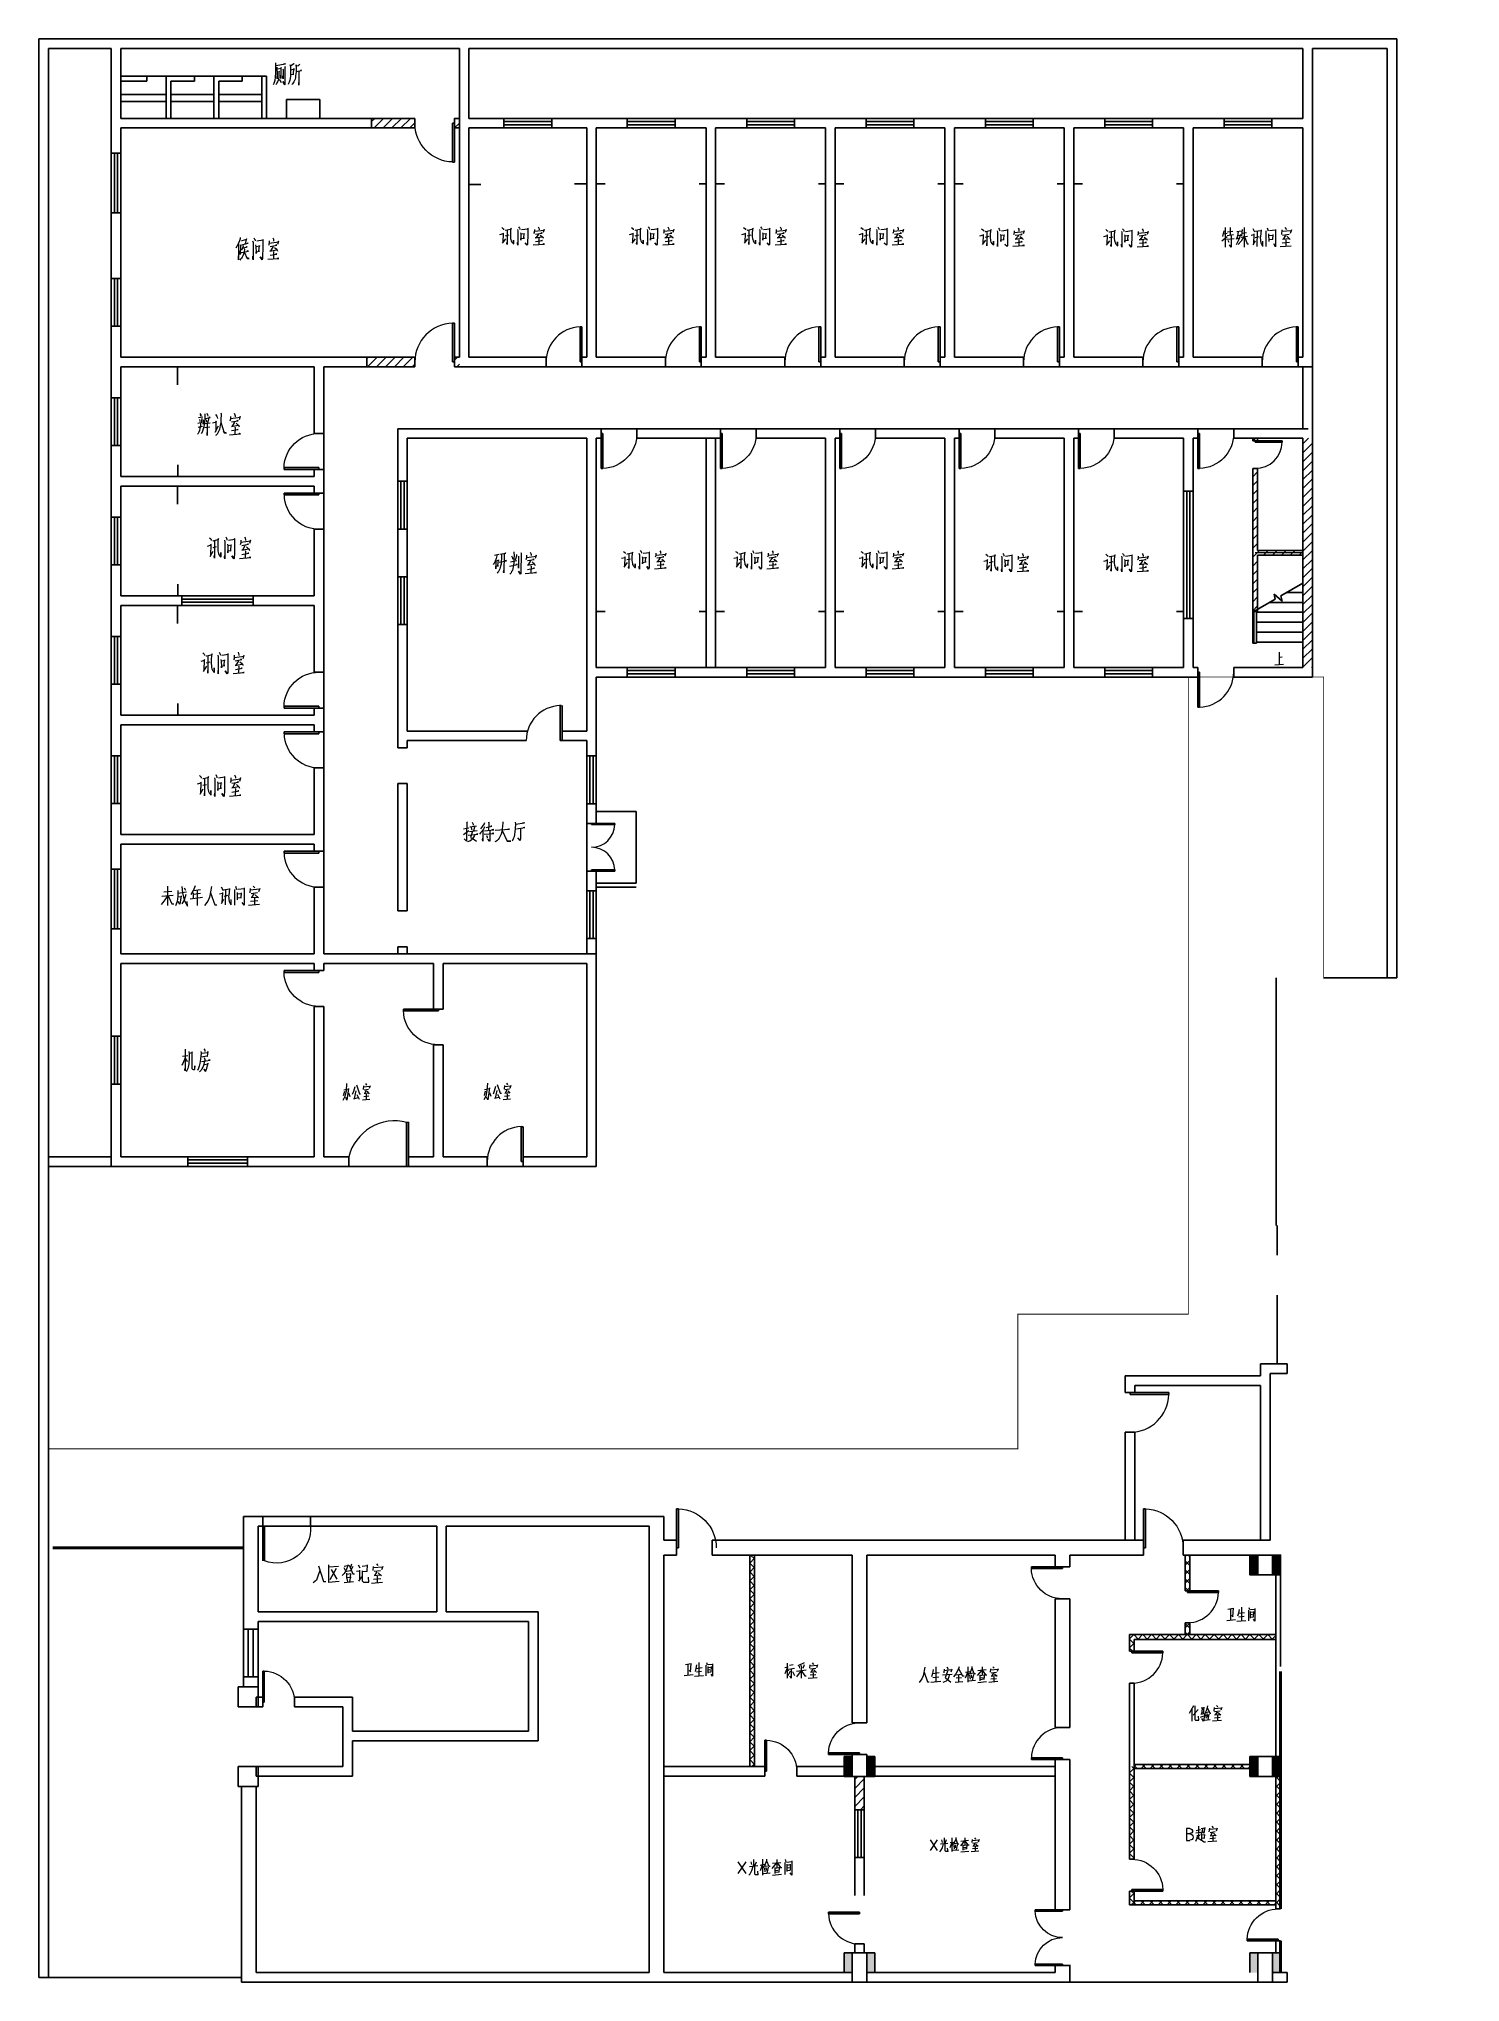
# Model space of a CAD drawing. Extents: x 319706 to 355428, y -360061 to -311216.
import ezdxf

# ---------------------------------------------------------------- set-up
doc = ezdxf.new("R2010")
doc.units = 0
doc.header["$LTSCALE"] = 1000
doc.header["$MEASUREMENT"] = 0
doc.linetypes.add('DASH', pattern=[0.35, 0.25, -0.1])
doc.linetypes.add('DOTE', pattern=[2.42, 2, -0.2, 0.02, -0.2])
doc.layers.get('0').update_dxf_attribs({"linetype": 'CONTINUOUS'})
for name, color, linetype in [('DIM_SYMB', 3, 'CONTINUOUS'), ('DOTE', 1, 'CONTINUOUS'), ('STAIR', 2, 'CONTINUOUS'), ('WALL', 9, 'CONTINUOUS'), ('WALL-MOVE', 6, 'CONTINUOUS'), ('WINDOW', 4, 'CONTINUOUS')]:
    doc.layers.add(name, color=color, linetype=linetype)
pattern_1 = [(45, (4628.25, -131083.16), (-112.2532, 112.2532), []), (135, (4628.25, -131083.16), (-112.2532, -112.2532), [])]

# ---------------------------------------------------------------- blocks, each defined once
blk = doc.blocks.new('$DorLib2D$00000002')
for p, q in [((-0.5, 0), (-0.5, 0.4875)), ((-0.475, 0.4875), (-0.5, 0.4875)), ((-0.475, 0), (-0.475, 0.4875)), ((0.475, 0), (0.475, 0.4875)), ((0.475, 0.4875), (0.5, 0.4875)), ((0.5, 0), (0.5, 0.4875)), ((-0.5, 0), (-0.475, 0)), ((0.5, 0), (0.475, 0))]:
    blk.add_line(p, q)
at = {"lineweight": 13}
for centre, start, end in [((-0.4875, 0), 0, 88.53072), ((0.4875, 0), 91.46928, 180)]:
    blk.add_arc(centre, 0.4875, start, end, dxfattribs=at)
blk = doc.blocks.new('$TCHSYS$DOOR2D')
for p, q in [((0.45, 0.975), (0.5, 0.975)), ((0.45, 0), (0.45, 0.975)), ((0.5, 0), (0.5, 0.975)), ((0.5, 0), (0.45, 0))]:
    blk.add_line(p, q)
at = {"lineweight": 13}
blk.add_arc((0.475, 0), 0.975, 91.4693, 180, dxfattribs=at)

msp = doc.modelspace()

# ---------------------------------------------------------------- hatches: boundary and pattern name
h = msp.add_hatch()
h.set_pattern_fill('ANSI31', color=256, scale=100, style=0)
h.set_pattern_definition([(45, (552144.33, -317316.62), (-112.2532, 112.2532), [])])
h.paths.add_polyline_path([(329156, -319216), (327946, -319216), (327946, -319456), (329156, -319456)])
h.paths.add_polyline_path([(330156, -319456), (330276, -319456), (330276, -319216), (330156, -319216)], flags=16)
h.paths.add_polyline_path([(328066, -313456), (329156, -313456), (329156, -313216), (328066, -313216)], flags=16)
h.paths.add_polyline_path([(330156, -313456), (330276, -313456), (330276, -313216), (330156, -313216)], flags=16)
h = msp.add_hatch()
h.set_pattern_fill('ANSI31', color=256, scale=100, style=0)
h.set_pattern_definition([(45, (539151.83, -291113.15), (-112.2532, 112.2532), [])])
h.paths.add_polyline_path([(351476, -324076), (350336, -324076), (350336, -324196), (351476, -324196)])
h.paths.add_polyline_path([(350216, -325609), (350336, -325609), (350336, -322016), (350216, -322016)], flags=16)
h.paths.add_polyline_path([(350216, -321316), (350336, -321316), (350336, -321256), (350216, -321256)], flags=16)
h = msp.add_hatch()
h.set_pattern_fill('ANSI31', color=256, scale=100, style=0)
h.set_pattern_definition([(45, (318027.8, -289063.93), (-112.2532, 112.2532), [])])
h.paths.add_polyline_path([(355428, -329533), (353504, -329533), (353504, -331304), (355428, -331304)])
h.paths.add_polyline_path([(351476, -327016), (351716, -327016), (351716, -321256), (351476, -321256)], flags=16)
h.paths.add_polyline_path([(353504, -331304), (355428, -331304), (355428, -329533), (353504, -329533)], flags=16)
h = msp.add_hatch()
h.set_pattern_fill('ANSI37', color=256, scale=100, style=0)
h.set_pattern_definition(pattern_1)
h.paths.add_polyline_path([(337631, -349326), (337571, -349326), (337571, -354641), (337631, -354641)])
h.paths.add_polyline_path([(337691, -349326), (337631, -349326), (337631, -354641), (337691, -354641)])
h = msp.add_hatch()
h.set_pattern_fill('ANSI37', color=256, scale=100, style=0)
h.set_pattern_definition(pattern_1)
h.paths.add_polyline_path([(348636, -349326), (348516, -349326), (348516, -350226), (348636, -350226)])
h.paths.add_polyline_path([(348636, -351026), (348576, -351026), (348516, -351026), (348516, -351326), (348636, -351326)])
h = msp.add_hatch(color=8)
h.paths.add_polyline_path([(350346, -349326), (350146, -349326), (350146, -349576), (350346, -349576)])
h.paths.add_polyline_path([(350346, -349576), (350146, -349576), (350146, -349826), (350346, -349826)])
h = msp.add_hatch(color=8)
h.paths.add_polyline_path([(350916, -349326), (350716, -349326), (350716, -349576), (350916, -349576)])
h.paths.add_polyline_path([(350916, -349576), (350716, -349576), (350716, -349826), (350916, -349826)])
h = msp.add_hatch()
h.set_pattern_fill('ANSI37', color=256, scale=100, style=0)
h.set_pattern_definition(pattern_1)
h.paths.add_polyline_path([(350796, -351326), (347640, -351326), (347236, -351326), (347236, -351326), (347116, -351326), (347116, -351386), (347116, -351746), (347236, -351746), (347236, -351446), (350796, -351446)])
h = msp.add_hatch(color=8)
h.paths.add_polyline_path([(340146, -354391), (339946, -354391), (339946, -354641), (340146, -354641)])
h.paths.add_polyline_path([(340146, -354641), (339946, -354641), (339946, -354891), (340146, -354891)])
h = msp.add_hatch(color=8)
h.paths.add_polyline_path([(340716, -354391), (340516, -354391), (340516, -354641), (340716, -354641)])
h.paths.add_polyline_path([(340716, -354641), (340516, -354641), (340516, -354891), (340716, -354891)])
h = msp.add_hatch()
h.set_pattern_fill('ANSI37', color=256, scale=100, style=0)
h.set_pattern_definition([(45, (3978.25, -127653.16), (-112.2532, 112.2532), []), (135, (3978.25, -127653.16), (-112.2532, -112.2532), [])])
h.paths.add_polyline_path([(350146, -354591), (347236, -354591), (347236, -354691), (350146, -354691)])
h = msp.add_hatch(color=8)
h.paths.add_polyline_path([(350346, -354391), (350146, -354391), (350146, -354641), (350346, -354641)])
h.paths.add_polyline_path([(350346, -354641), (350146, -354641), (350146, -354891), (350346, -354891)])
h = msp.add_hatch(color=8)
h.paths.add_polyline_path([(350916, -354391), (350716, -354391), (350716, -354641), (350916, -354641)])
h.paths.add_polyline_path([(350916, -354641), (350716, -354641), (350716, -354891), (350916, -354891)])
h = msp.add_hatch()
h.set_pattern_fill('ANSI31', color=256, scale=100, style=0)
h.set_pattern_definition([(45, (4628.25, -131083.16), (-112.2532, 112.2532), [])])
h.paths.add_polyline_path([(340331, -354891), (340211, -354891), (340211, -355726), (340331, -355726)])
h.paths.add_polyline_path([(340451, -354891), (340331, -354891), (340331, -355726), (340451, -355726)])
h = msp.add_hatch()
h.set_pattern_fill('ANSI37', color=256, scale=100, style=0)
h.set_pattern_definition(pattern_1)
h.paths.add_polyline_path([(347236, -354641), (347116, -354641), (347116, -356971), (347236, -356971)])
h = msp.add_hatch()
h.set_pattern_fill('ANSI37', color=256, scale=100, style=0)
h.set_pattern_definition(pattern_1)
h.paths.add_polyline_path([(350916, -354891), (350796, -354891), (350796, -358071), (350796, -358221), (350916, -358221), (350916, -358071)])
h = msp.add_hatch()
h.set_pattern_fill('ANSI37', color=256, scale=100, style=0)
h.set_pattern_definition(pattern_1)
h.paths.add_polyline_path([(347236, -357771), (347176, -357771), (347116, -357771), (347116, -358121), (347236, -358121)])
h = msp.add_hatch()
h.set_pattern_fill('ANSI37', color=256, scale=100, style=0)
h.set_pattern_definition(pattern_1)
h.paths.add_polyline_path([(350796, -358021), (347236, -358021), (347236, -358121), (350796, -358121)])
h = msp.add_hatch(color=8)
h.paths.add_polyline_path([(340146, -359321), (339946, -359321), (339946, -359821), (340146, -359821)])
h.paths.add_polyline_path([(340516, -359821), (340716, -359821), (340716, -359321), (340516, -359321)])
h = msp.add_hatch(color=8)
h.paths.add_polyline_path([(350346, -359321), (350146, -359321), (350146, -359821), (350346, -359821)])
h.paths.add_polyline_path([(350716, -359821), (350916, -359821), (350916, -359321), (350716, -359321)])

# ---------------------------------------------------------------- linework, layer by layer
for p, q in [((327826, -311456), (328066, -311456)), ((330276, -311586), (330276, -313086)), ((330516, -311586), (330516, -313086)), ((321766, -312156), (325366, -312156)), ((321766, -313216), (321766, -312216)), ((321766, -312611), (322906, -312611)), ((321766, -312788), (322906, -312788)), ((323026, -312611), (324106, -312611)), ((323026, -312788), (324106, -312788)), ((324226, -312611), (325306, -312611)), ((324226, -312788), (325306, -312788)), ((325926, -312738), (325926, -313216)), ((325926, -312738), (326764, -312738)), ((326764, -313216), (326764, -312738)), ((326764, -312738), (326764, -313216)), ((321766, -313456), (321766, -314856)), ((327826, -313216), (328066, -313216)), ((328066, -313216), (328066, -313456)), ((330276, -313216), (330276, -313456)), ((348716, -313456), (349916, -313456)), ((330812, -314877), (330516, -314877)), ((333172, -314861), (333476, -314861)), ((333939, -314861), (333716, -314861)), ((336299, -314861, 0), (336476, -314861)), ((336939, -314861), (336716, -314861)), ((339299, -314861, 0), (339476, -314861)), ((339939, -314861), (339716, -314861)), ((342299, -314861, 0), (342476, -314861)), ((342939, -314861), (342716, -314861)), ((345299, -314861, 0), (345476, -314861)), ((345939, -314861), (345716, -314861)), ((348299, -314861, 0), (348476, -314861)), ((330106, -318361), (330156, -318361)), ((330106, -319336), (330106, -318361)), ((330156, -319336), (330156, -318361)), ((333311, -318458), (333356, -318458)), ((333311, -319336), (333311, -318458)), ((333356, -319336), (333356, -318458)), ((336311, -318458), (336356, -318458)), ((336311, -319336), (336311, -318458)), ((336356, -319336), (336356, -318458)), ((339311, -318458), (339356, -318458)), ((339311, -319336), (339311, -318458)), ((339356, -319336), (339356, -318458)), ((342311, -318458), (342356, -318458)), ((342311, -319336), (342311, -318458)), ((342356, -319336), (342356, -318458)), ((345311, -318458), (345356, -318458)), ((345311, -319336), (345311, -318458)), ((345356, -319336), (345356, -318458)), ((348311, -318458), (348356, -318458)), ((348311, -319336), (348311, -318458)), ((348356, -319336), (348356, -318458)), ((351311, -318458), (351356, -318458)), ((351311, -319336), (351311, -318458)), ((351356, -319336), (351356, -318458)), ((327946, -319456), (327946, -319216)), ((330156, -319336), (330106, -319336)), ((333356, -319336), (333311, -319336)), ((336356, -319336), (336311, -319336)), ((339356, -319336), (339311, -319336)), ((342356, -319336), (342311, -319336)), ((345356, -319336), (345311, -319336)), ((348356, -319336), (348311, -319336)), ((351356, -319336), (351311, -319336)), ((323187, -319914, 0), (323187, -319456)), ((330406, -319456), (351726, -319456)), ((326866, -323536), (326866, -321136)), ((333606, -321016), (351606, -321016)), ((336476, -321256), (336716, -321256)), ((350276, -321316), (350276, -321351)), ((350276, -321316), (350958, -321316)), ((350276, -321351), (350958, -321351)), ((350958, -321351), (350958, -321316)), ((323200, -321920, 0), (323200, -322216)), ((323187, -322914, 0), (323187, -322456)), ((325868, -322681), (325868, -322636)), ((326746, -322636), (325868, -322636)), ((326746, -322681), (325868, -322681)), ((326746, -322636), (326746, -322681)), ((323200, -324920, 0), (323200, -325216)), ((323187, -325914, 0), (323187, -325456)), ((333939, -325611), (333716, -325611)), ((336299, -325611, 0), (336476, -325611)), ((336939, -325611), (336716, -325611)), ((339299, -325611, 0), (339476, -325611)), ((339939, -325611), (339716, -325611)), ((342299, -325611, 0), (342476, -325611)), ((342939, -325611), (342716, -325611)), ((345299, -325611, 0), (345476, -325611)), ((345939, -325611), (345716, -325611)), ((348299, -325611, 0), (348476, -325611)), ((350216, -325609), (350216, -326409)), ((350276, -326409), (350216, -326409)), ((326866, -328036), (326866, -327136)), ((336476, -327016), (336716, -327016)), ((348836, -327136), (348881, -327136)), ((348836, -327136), (348836, -328013)), ((348881, -327136), (348881, -328013)), ((349736, -327016), (351476, -327016)), ((328726, -327486), (328726, -328436)), ((333476, -327536), (333476, -328436)), ((333716, -327536), (333716, -328436)), ((323200, -327920, 0), (323200, -328216)), ((332788, -327974), (332833, -327974)), ((332811, -328853), (332811, -327975)), ((332856, -328853), (332856, -327975)), ((348881, -328013), (348836, -328013)), ((325868, -328681), (325868, -328636)), ((326746, -328636), (325868, -328636)), ((326746, -328681), (325868, -328681)), ((326746, -328636), (326746, -328681)), ((326866, -329536), (326866, -328636)), ((328966, -328616), (331961, -328616)), ((331961, -328616), (331988, -328616)), ((333476, -328616), (332857, -328616)), ((331956, -328853), (328966, -328856)), ((333476, -328856), (332811, -328856)), ((333476, -328856), (333476, -334216)), ((333716, -330786), (333716, -330486)), ((334716, -330636), (333716, -330636)), ((334716, -330636), (334716, -332436)), ((325868, -331681), (325868, -331636)), ((326746, -331636), (325868, -331636)), ((326746, -331636), (326746, -331681)), ((326866, -332536), (326866, -331636)), ((326746, -331681), (325868, -331681)), ((333716, -332436), (334716, -332436)), ((333716, -332536), (334716, -332536)), ((327706, -334216), (328606, -334216)), ((327706, -334456), (328606, -334456)), ((330946, -334216), (328546, -334216)), ((330046, -334456), (330990, -334456)), ((333476, -334216), (333716, -334216)), ((353596, -334821), (351996, -334821)), ((328950, -339327), (328950, -338449)), ((328950, -338450), (328995, -338449)), ((328995, -339327), (328995, -338449)), ((331831, -338559), (331876, -338559)), ((331831, -339436), (331831, -338559)), ((331876, -339436), (331876, -338559)), ((320486, -339316), (321408, -339316)), ((328950, -339327), (328950, -339556)), ((329866, -339316), (330976, -339316)), ((331876, -339436), (331831, -339436)), ((333296, -339316), (331876, -339316)), ((320486, -339556), (321421, -339556)), ((327496, -339556), (328996, -339556)), ((332396, -339556), (333596, -339556)), ((350831, -344521), (351031, -344521)), ((347131, -345241), (347131, -345291)), ((347131, -345241), (348106, -345241)), ((347131, -345291), (348106, -345291)), ((348106, -345291), (348106, -345241)), ((325331, -348356), (326531, -348356)), ((325331, -348596), (326531, -348596)), ((328731, -348356), (329531, -348356)), ((328731, -348596), (329559, -348596)), ((348576, -350226), (348576, -350266)), ((348576, -350226), (349356, -350226)), ((348576, -350266), (349356, -350266)), ((349356, -350266), (349356, -350226)), ((347640, -351326), (350796, -351326)), ((347176, -351746), (347176, -351786)), ((347176, -351746), (347956, -351746)), ((347176, -351786), (347956, -351786)), ((347956, -351786), (347956, -351746)), ((344651, -354421), (344651, -354461)), ((345431, -354421), (344651, -354421)), ((345431, -354461), (344651, -354461)), ((345431, -354461), (345431, -354421)), ((340211, -354891), (340451, -354891)), ((342511, -354881), (342751, -354881)), ((345246, -354641), (345246, -357881)), ((339551, -358341), (339551, -358301)), ((340331, -358301), (339551, -358301)), ((340331, -358341), (339551, -358341)), ((340331, -358301), (340331, -358341)), ((339946, -359321), (340716, -359321)), ((339946, -359321), (339946, -359821)), ((340146, -359821), (340146, -359321)), ((340516, -359821), (340516, -359321)), ((340716, -359321), (340716, -359821)), ((350146, -359321), (350916, -359321)), ((350146, -359321), (350146, -359821)), ((350346, -359821), (350346, -359321)), ((350716, -359821), (350716, -359321)), ((319946, -359941), (324801, -359941)), ((335416, -359756), (335416, -359626)), ((345246, -359756), (345246, -359626)), ((345616, -359756), (345616, -359626)), ((338831, -360061), (340331, -360061)), ((345616, -360061), (350346, -360061))]:
    msp.add_line(p, q)
at = {"extrusion": (0, 0, -1)}
for p, q in [((330156, -313336), (330106, -313336)), ((330106, -313336), (330106, -314311)), ((330156, -313336), (330156, -314311)), ((330106, -314311), (330156, -314311)), ((333836, -321136), (333881, -321136)), ((333836, -321136), (333836, -322013)), ((333881, -321136), (333881, -322013)), ((336836, -321136), (336881, -321136)), ((336836, -321136), (336836, -322013)), ((336881, -321136), (336881, -322013)), ((339836, -321136), (339881, -321136)), ((339836, -321136), (339836, -322013)), ((339881, -321136), (339881, -322013)), ((342836, -321136), (342881, -321136)), ((342836, -321136), (342836, -322013)), ((342881, -321136), (342881, -322013)), ((345836, -321136), (345881, -321136)), ((345836, -321136), (345836, -322013)), ((345881, -321136), (345881, -322013)), ((348836, -321136), (348881, -321136)), ((348836, -321136), (348836, -322013)), ((348881, -321136), (348881, -322013)), ((325868, -321991), (325868, -322036)), ((326746, -321991), (325868, -321991)), ((326746, -322036), (325868, -322036)), ((326746, -322036), (326746, -321991)), ((333881, -322013), (333836, -322013)), ((336881, -322013), (336836, -322013)), ((339881, -322013), (339836, -322013)), ((342881, -322013), (342836, -322013)), ((345881, -322013), (345836, -322013)), ((348881, -322013), (348836, -322013)), ((325868, -327991), (325868, -328036)), ((326746, -327991), (325868, -327991)), ((326746, -328036), (325868, -328036)), ((326746, -328036), (326746, -327991)), ((325868, -334681), (325868, -334636)), ((326746, -334636), (325868, -334636)), ((326746, -334681), (325868, -334681)), ((326746, -334636), (326746, -334681)), ((328868, -335646), (328868, -335601)), ((329746, -335601), (328868, -335601)), ((329746, -335646), (328868, -335646)), ((329746, -335601), (329746, -335646)), ((325331, -348595), (325331, -349473)), ((325376, -348595), (325376, -349473)), ((344651, -349666), (344651, -349626)), ((345431, -349626), (344651, -349626)), ((345431, -349666), (344651, -349666)), ((345431, -349626), (345431, -349666)), ((325371, -352241), (325331, -352241)), ((325331, -353021), (325331, -352241)), ((325371, -353021), (325371, -352241)), ((325331, -353021), (325371, -353021)), ((337996, -353981), (337956, -353981)), ((337956, -354761), (337956, -353981)), ((337996, -354761), (337996, -353981)), ((339551, -354301), (339551, -354341)), ((340331, -354301), (339551, -354301)), ((340331, -354341), (339551, -354341)), ((340331, -354341), (340331, -354301)), ((337956, -354761), (337996, -354761)), ((347176, -357771), (347176, -357731)), ((347176, -357731), (347956, -357731)), ((347176, -357771), (347956, -357771)), ((347956, -357731), (347956, -357771)), ((350076, -358981), (350076, -359021)), ((350856, -358981), (350076, -358981)), ((350856, -359021), (350856, -358981)), ((350856, -359021), (350076, -359021))]:
    msp.add_line(p, q, dxfattribs=at)
at = {"color": 0, "extrusion": (0, 0, -1)}
for p, q in [((331396, -313456), (331396, -313216)), ((331396, -313216), (332596, -313216)), ((332596, -313296), (331396, -313296)), ((332596, -313376), (331396, -313376)), ((331396, -313456), (332596, -313456)), ((332596, -313216), (332596, -313456)), ((321526, -314086), (321766, -314086)), ((321526, -315586), (321526, -314086)), ((321606, -314086), (321606, -315586)), ((321686, -314086), (321686, -315586)), ((321766, -315586), (321766, -314086)), ((321766, -315586), (321526, -315586)), ((321766, -317236), (321526, -317236)), ((321526, -318436), (321526, -317236)), ((321606, -317236), (321606, -318436)), ((321686, -317236), (321686, -318436)), ((321766, -318436), (321766, -317236)), ((321526, -318436), (321766, -318436)), ((321766, -320236), (321526, -320236)), ((321526, -321436), (321526, -320236)), ((321606, -320236), (321606, -321436)), ((321686, -320236), (321686, -321436)), ((321766, -321436), (321766, -320236)), ((321526, -321436), (321766, -321436)), ((321766, -323236), (321526, -323236)), ((321526, -324436), (321526, -323236)), ((321606, -323236), (321606, -324436)), ((321686, -323236), (321686, -324436)), ((321766, -324436), (321766, -323236)), ((321526, -324436), (321766, -324436)), ((321766, -326236), (321526, -326236)), ((321526, -327436), (321526, -326236)), ((321606, -326236), (321606, -327436)), ((321686, -326236), (321686, -327436)), ((321766, -327436), (321766, -326236)), ((321526, -327436), (321766, -327436)), ((321766, -329236), (321526, -329236)), ((321526, -330436), (321526, -329236)), ((321606, -329236), (321606, -330436)), ((321686, -329236), (321686, -330436)), ((321766, -330436), (321766, -329236)), ((333476, -329241), (333716, -329241)), ((333476, -330441), (333476, -329241)), ((333556, -329241), (333556, -330441)), ((333636, -329241), (333636, -330441)), ((333716, -330441), (333716, -329241)), ((321526, -330436), (321766, -330436)), ((333716, -330441), (333476, -330441)), ((321766, -332086), (321526, -332086)), ((321526, -333586), (321526, -332086)), ((321606, -332086), (321606, -333586)), ((321686, -332086), (321686, -333586)), ((321766, -333586), (321766, -332086)), ((321526, -333586), (321766, -333586)), ((321766, -336286), (321526, -336286)), ((321526, -337486), (321526, -336286)), ((321606, -336286), (321606, -337486)), ((321686, -336286), (321686, -337486)), ((321766, -337486), (321766, -336286)), ((321526, -337486), (321766, -337486)), ((323446, -339556), (323446, -339316)), ((324946, -339316), (323446, -339316)), ((323446, -339396), (324946, -339396)), ((324946, -339316), (324946, -339556)), ((327496, -339556), (327496, -339316)), ((328996, -339316), (328996, -339556)), ((323446, -339476), (324946, -339476)), ((324946, -339556), (323446, -339556))]:
    msp.add_line(p, q, dxfattribs=at)
at = {"color": 0}
for p, q in [((334496, -313216), (334496, -313456)), ((335696, -313216), (334496, -313216)), ((334496, -313296), (335696, -313296)), ((334496, -313376), (335696, -313376)), ((335696, -313456), (334496, -313456)), ((335696, -313456), (335696, -313216)), ((337496, -313216), (337496, -313456)), ((338696, -313216), (337496, -313216)), ((337496, -313296), (338696, -313296)), ((337496, -313376), (338696, -313376)), ((338696, -313456), (337496, -313456)), ((338696, -313456), (338696, -313216)), ((340496, -313216), (340496, -313456)), ((341696, -313216), (340496, -313216)), ((340496, -313296), (341696, -313296)), ((340496, -313376), (341696, -313376)), ((341696, -313456), (340496, -313456)), ((341696, -313456), (341696, -313216)), ((343496, -313216), (343496, -313456)), ((344696, -313216), (343496, -313216)), ((343496, -313296), (344696, -313296)), ((343496, -313376), (344696, -313376)), ((344696, -313456), (343496, -313456)), ((344696, -313456), (344696, -313216)), ((346496, -313216), (346496, -313456)), ((347696, -313216), (346496, -313216)), ((346496, -313296), (347696, -313296)), ((346496, -313376), (347696, -313376)), ((347696, -313456), (346496, -313456)), ((347696, -313456), (347696, -313216)), ((349496, -313216), (349496, -313456)), ((350696, -313216), (349496, -313216)), ((349496, -313296), (350696, -313296)), ((349496, -313376), (350696, -313376)), ((350696, -313456), (349496, -313456)), ((350696, -313456), (350696, -313216)), ((328726, -322336), (328966, -322336)), ((328726, -322336), (328726, -323536)), ((328806, -323536), (328806, -322336)), ((328886, -323536), (328886, -322336)), ((328966, -322336), (328966, -323536)), ((348716, -322581), (348476, -322581)), ((348476, -325782), (348476, -322581)), ((348556, -322581), (348556, -325782)), ((348636, -322581), (348636, -325782)), ((348716, -325782), (348716, -322581)), ((328966, -323536), (328726, -323536)), ((328726, -324736), (328966, -324736)), ((328726, -324736), (328726, -325936)), ((328806, -325936), (328806, -324736)), ((328886, -325936), (328886, -324736)), ((328966, -324736), (328966, -325936)), ((323296, -325456), (323296, -325216)), ((323296, -325216), (325096, -325216)), ((325096, -325296), (323296, -325296)), ((325096, -325216), (325096, -325456)), ((325096, -325376), (323296, -325376)), ((323296, -325456), (325096, -325456)), ((348476, -325782), (348716, -325782)), ((328966, -325936), (328726, -325936)), ((334496, -327256), (334496, -327016)), ((335696, -327016), (334496, -327016)), ((334496, -327096), (335696, -327096)), ((334496, -327176), (335696, -327176)), ((335696, -327256), (334496, -327256)), ((335696, -327016), (335696, -327256)), ((337496, -327256), (337496, -327016)), ((338696, -327016), (337496, -327016)), ((337496, -327096), (338696, -327096)), ((337496, -327176), (338696, -327176)), ((338696, -327256), (337496, -327256)), ((338696, -327016), (338696, -327256)), ((340496, -327256), (340496, -327016)), ((341696, -327016), (340496, -327016)), ((340496, -327096), (341696, -327096)), ((340496, -327176), (341696, -327176)), ((341696, -327256), (340496, -327256)), ((341696, -327016), (341696, -327256)), ((343496, -327256), (343496, -327016)), ((344696, -327016), (343496, -327016)), ((343496, -327096), (344696, -327096)), ((343496, -327176), (344696, -327176)), ((344696, -327256), (343496, -327256)), ((344696, -327016), (344696, -327256)), ((346496, -327256), (346496, -327016)), ((347696, -327016), (346496, -327016)), ((346496, -327096), (347696, -327096)), ((346496, -327176), (347696, -327176)), ((347696, -327256), (346496, -327256)), ((347696, -327016), (347696, -327256)), ((333716, -332631), (333476, -332631)), ((333476, -332631), (333476, -333831)), ((333556, -333831), (333556, -332631)), ((333636, -333831), (333636, -332631)), ((333716, -332631), (333716, -333831)), ((333476, -333831), (333716, -333831)), ((325216, -351191), (324846, -351191)), ((324846, -352391), (324846, -351191)), ((324969, -351191), (324969, -352391)), ((325092, -351191), (325092, -352391)), ((325216, -352391), (325216, -351191)), ((324846, -352391), (325216, -352391)), ((340211, -355726), (340451, -355726)), ((340211, -355726), (340211, -356926)), ((340291, -356926), (340291, -355726)), ((340371, -356926), (340371, -355726)), ((340451, -355726), (340451, -356926)), ((340451, -356926), (340211, -356926))]:
    msp.add_line(p, q, dxfattribs=at)
at = {"color": 6, "lineweight": 0}
for points in [[(325650, -311821), (325656, -311877), (325656, -311985), (325656, -312081), (325648, -312170), (325648, -312179), (325635, -312260), (325618, -312315), (325611, -312334), (325594, -312368)], [(325737, -312019), (325743, -312043), (325739, -312051), (325739, -312128), (325733, -312179), (325726, -312221), (325718, -312256), (325703, -312292), (325690, -312322), (325675, -312345), (325660, -312364)], [(325663, -311883), (325907, -311845), (325892, -311840), (325852, -311853)], [(325690, -311930), (325697, -312117), (325697, -312217), (325694, -312190), (325697, -312147)], [(325699, -311972), (325801, -311953), (325788, -311938), (325788, -311981), (325788, -312209), (325786, -312179), (325788, -312132)], [(325880, -311911), (325895, -311934), (325892, -311938), (325892, -312283), (325892, -312330), (325886, -312368), (325835, -312287), (325886, -312353)], [(325837, -311972), (325843, -311992), (325843, -312000), (325843, -312217), (325837, -312194), (325841, -312141)], [(326124, -311834), (326114, -311845), (326031, -311906), (326024, -311868), (326033, -311906), (326033, -312028), (326031, -312104), (326027, -312155), (326022, -312209), (326012, -312256), (325999, -312302), (325984, -312334), (325971, -312364)], [(326039, -312117), (326046, -312113), (326116, -312100), (326107, -312104), (326116, -311958), (326122, -311977), (326037, -312000)], [(326269, -311853), (326220, -311892), (326173, -311906), (326169, -311868), (326173, -311926), (326171, -311981), (326169, -312043), (326165, -312094), (326158, -312141), (326152, -312194), (326144, -312232), (326129, -312260), (326114, -312292), (326097, -312322), (326082, -312345), (326067, -312364)], [(326171, -312038), (326310, -312009), (326299, -312004), (326284, -312015)], [(326241, -312028), (326241, -312377), (326239, -312353), (326241, -312315)], [(325743, -312236), (325775, -312275), (325786, -312292), (325792, -312315), (325775, -312275)], [(331339, -315959), (331371, -315982), (331384, -315993), (331388, -316014)], [(331428, -316019), (331439, -316025), (331446, -316023), (331582, -315991), (331571, -315974), (331563, -316025), (331556, -316085), (331556, -316138), (331556, -316180), (331563, -316231), (331569, -316263), (331575, -316291), (331594, -316323), (331607, -316336), (331622, -316355), (331631, -316363), (331641, -316368), (331637, -316272), (331635, -316359)], [(331473, -316019), (331473, -316387), (331467, -316359), (331473, -316327)], [(331733, -316006), (331743, -316042), (331743, -316402), (331737, -316372), (331739, -316331)], [(331765, -315938), (331784, -315970), (331792, -315987), (331797, -316006)], [(331837, -316006), (332005, -315987), (331993, -315974), (331993, -315997), (331993, -316225), (331990, -316268), (331990, -316276), (331990, -316319), (331986, -316355), (331986, -316383), (331980, -316395), (331978, -316402), (331927, -316340), (331978, -316391)], [(332159, -316006), (332159, -316042), (332154, -316065), (332152, -316085), (332141, -316106)], [(332159, -316053), (332414, -316025), (332405, -316010), (332380, -316080)], [(332256, -315942), (332271, -315970), (332278, -315993), (332278, -316014)], [(334600, -315959), (334632, -315982), (334642, -315993), (334647, -316014)], [(334687, -316019), (334698, -316025), (334704, -316023), (334840, -315991), (334830, -315974), (334821, -316025), (334815, -316085), (334815, -316138), (334815, -316180), (334821, -316231), (334828, -316263), (334834, -316291), (334853, -316323), (334866, -316336), (334881, -316355), (334891, -316363), (334900, -316368), (334898, -316272), (334894, -316359)], [(334732, -316019), (334732, -316387), (334725, -316359), (334732, -316327)], [(334991, -316006), (335002, -316042), (335002, -316402), (334996, -316372), (334998, -316331)], [(335023, -315938), (335043, -315970), (335053, -315987), (335055, -316006)], [(335096, -316006), (335264, -315987), (335251, -315974), (335251, -315997), (335251, -316225), (335249, -316268), (335249, -316276), (335249, -316319), (335247, -316355), (335247, -316383), (335241, -316395), (335236, -316402), (335185, -316340), (335236, -316391)], [(335417, -316006), (335417, -316042), (335413, -316065), (335411, -316085), (335402, -316106)], [(335417, -316053), (335675, -316025), (335664, -316010), (335639, -316080)], [(335515, -315942), (335532, -315970), (335538, -315993), (335538, -316014)], [(337420, -315959), (337452, -315982), (337465, -315993), (337469, -316014)], [(337509, -316019), (337520, -316025), (337526, -316023), (337663, -315991), (337652, -315974), (337644, -316025), (337637, -316085), (337637, -316138), (337637, -316180), (337644, -316231), (337650, -316263), (337656, -316291), (337675, -316323), (337688, -316336), (337703, -316355), (337714, -316363), (337722, -316368), (337718, -316272), (337716, -316359)], [(337554, -316019), (337554, -316387), (337548, -316359), (337554, -316327)], [(337814, -316006), (337824, -316042), (337824, -316402), (337818, -316372), (337820, -316331)], [(337846, -315938), (337865, -315970), (337873, -315987), (337878, -316006)], [(337918, -316006), (338086, -315987), (338073, -315974), (338073, -315997), (338073, -316225), (338071, -316268), (338071, -316276), (338071, -316319), (338067, -316355), (338067, -316383), (338061, -316395), (338059, -316402), (338007, -316340), (338059, -316391)], [(338239, -316006), (338239, -316042), (338235, -316065), (338233, -316085), (338222, -316106)], [(338239, -316053), (338495, -316025), (338486, -316010), (338461, -316080)], [(338337, -315942), (338352, -315970), (338359, -315993), (338359, -316014)], [(340368, -315959), (340400, -315982), (340413, -315993), (340415, -316014)], [(340457, -316019), (340466, -316025), (340472, -316023), (340608, -315991), (340600, -315974), (340589, -316025), (340583, -316085), (340583, -316138), (340583, -316180), (340589, -316231), (340596, -316263), (340602, -316291), (340621, -316323), (340634, -316336), (340651, -316355), (340659, -316363), (340670, -316368), (340666, -316272), (340664, -316359)], [(340502, -316019), (340502, -316387), (340496, -316359), (340502, -316327)], [(340762, -316006), (340770, -316042), (340770, -316402), (340764, -316372), (340768, -316331)], [(340794, -315938), (340813, -315970), (340821, -315987), (340826, -316006)], [(340866, -316006), (341034, -315987), (341021, -315974), (341021, -315997), (341021, -316225), (341019, -316268), (341019, -316276), (341019, -316319), (341015, -316355), (341015, -316383), (341009, -316395), (341006, -316402), (340955, -316340), (341006, -316391)], [(341185, -316006), (341185, -316042), (341183, -316065), (341181, -316085), (341170, -316106)], [(341185, -316053), (341443, -316025), (341434, -316010), (341409, -316080)], [(341285, -315942), (341300, -315970), (341307, -315993), (341307, -316014)], [(343401, -315992), (343433, -316015), (343445, -316026), (343448, -316047)], [(343490, -316051), (343499, -316058), (343505, -316056), (343641, -316024), (343633, -316007), (343622, -316058), (343616, -316117), (343616, -316171), (343616, -316213), (343622, -316264), (343628, -316296), (343635, -316324), (343654, -316356), (343667, -316368), (343684, -316388), (343692, -316396), (343703, -316400), (343699, -316305), (343697, -316392)], [(343826, -315970), (343846, -316002), (343854, -316019), (343858, -316039)], [(343899, -316039), (344067, -316019), (344054, -316007), (344054, -316030), (344054, -316258), (344052, -316300), (344052, -316309), (344052, -316351), (344048, -316388), (344048, -316415), (344041, -316428), (344039, -316434), (343988, -316373), (344039, -316424)], [(344318, -315975), (344333, -316002), (344339, -316026), (344339, -316047)], [(346520, -316006), (346552, -316030), (346564, -316042), (346566, -316062)], [(346609, -316066), (346618, -316074), (346624, -316070), (346760, -316038), (346752, -316023), (346741, -316074), (346735, -316134), (346735, -316185), (346735, -316230), (346741, -316281), (346747, -316313), (346754, -316340), (346773, -316372), (346786, -316383), (346803, -316404), (346811, -316411), (346822, -316415), (346818, -316321), (346815, -316409)], [(346945, -315987), (346964, -316019), (346973, -316034), (346977, -316055)], [(347018, -316055), (347186, -316034), (347173, -316023), (347173, -316047), (347173, -316272), (347171, -316317), (347171, -316323), (347171, -316368), (347167, -316404), (347167, -316432), (347160, -316443), (347158, -316451), (347107, -316387), (347158, -316438)], [(347437, -315991), (347452, -316019), (347458, -316042), (347458, -316062)], [(349525, -315960), (349525, -316451)], [(349645, -315960), (349645, -316147)], [(349952, -316008), (349933, -316163)], [(349996, -315960), (349996, -316451)], [(350216, -315980), (350260, -316067)], [(350423, -316019), (350411, -316195)], [(350575, -315964), (350603, -316043)], [(350635, -316035), (350791, -316019)], [(350791, -316004), (350791, -316443), (350743, -316371)], [(350946, -316019), (350934, -316131)], [(351022, -315960), (351062, -316004)], [(351186, -316019), (351154, -316107)], [(324762, -316210), (324764, -316246), (324749, -316293), (324715, -316370), (324688, -316421), (324658, -316478)], [(324724, -316366), (324722, -316770), (324720, -316738), (324722, -316668)], [(324869, -316483), (324875, -316502), (324862, -316572), (324849, -316625), (324835, -316672), (324813, -316704), (324796, -316727), (324777, -316751), (324756, -316776)], [(324769, -316393), (324773, -316402), (324771, -316412), (324769, -316634), (324764, -316615), (324769, -316553)], [(324796, -316397), (324967, -316355), (324958, -316351), (324924, -316366)], [(324801, -316280), (324811, -316285), (324813, -316280), (324930, -316253), (324922, -316242), (324909, -316289), (324890, -316370)], [(324839, -316408), (324841, -316427), (324805, -316521), (324801, -316529)], [(324826, -316478), (324939, -316444), (324930, -316444), (324911, -316459)], [(325079, -316293), (325090, -316336), (325090, -316766), (325084, -316727), (325086, -316681)], [(325111, -316214), (325128, -316253), (325139, -316270), (325141, -316293)], [(325154, -316397), (325162, -316440), (325167, -316576), (325167, -316615), (325167, -316568), (325252, -316553), (325237, -316553), (325250, -316412), (325254, -316427), (325162, -316440)], [(325182, -316293), (325343, -316270), (325331, -316257), (325331, -316285), (325331, -316553), (325328, -316606), (325328, -316615), (325328, -316668), (325326, -316710), (325326, -316742), (325320, -316757), (325316, -316766), (325267, -316691), (325316, -316751)], [(325490, -316293), (325490, -316336), (325488, -316366), (325484, -316389), (325475, -316412)], [(325490, -316351), (325739, -316319), (325729, -316300), (325705, -316385)], [(325588, -316436), (325586, -316455), (325526, -316544), (325511, -316549), (325680, -316517)], [(325516, -316432), (325684, -316402), (325671, -316397), (325650, -316408)], [(325586, -316219), (325601, -316253), (325607, -316280), (325607, -316304)], [(325631, -316463), (325669, -316497), (325697, -316525), (325703, -316540), (325707, -316553)], [(331292, -316134), (331388, -316110), (331377, -316097), (331369, -316331), (331358, -316351), (331441, -316240)], [(331520, -316153), (331426, -316172)], [(331809, -316093), (331818, -316129), (331822, -316244), (331822, -316276), (331822, -316236), (331912, -316225), (331895, -316225), (331907, -316106), (331914, -316117), (331818, -316129)], [(332127, -316395), (332418, -316374), (332399, -316372), (332371, -316378)], [(332259, -316125), (332256, -316140), (332197, -316217), (332180, -316221), (332354, -316193)], [(332184, -316121), (332359, -316097), (332346, -316093), (332322, -316102)], [(332186, -316308), (332361, -316285), (332352, -316280), (332329, -316291)], [(332269, -316227), (332276, -316244), (332271, -316387)], [(332303, -316148), (332342, -316176), (332371, -316200), (332378, -316212), (332384, -316225)], [(334551, -316134), (334647, -316110), (334636, -316097), (334628, -316331), (334619, -316351), (334700, -316240)], [(334781, -316153), (334685, -316172)], [(335068, -316093), (335079, -316129), (335081, -316244), (335081, -316276), (335081, -316236), (335170, -316225), (335153, -316225), (335166, -316106), (335172, -316117), (335079, -316129)], [(335385, -316395), (335677, -316374), (335658, -316372), (335630, -316378)], [(335519, -316125), (335515, -316140), (335455, -316217), (335438, -316221), (335613, -316193)], [(335443, -316121), (335617, -316097), (335604, -316093), (335581, -316102)], [(335445, -316308), (335619, -316285), (335611, -316280), (335587, -316291)], [(335528, -316227), (335534, -316244), (335532, -316387)], [(335562, -316148), (335600, -316176), (335630, -316200), (335636, -316212), (335643, -316225)], [(337373, -316134), (337469, -316110), (337458, -316097), (337450, -316331), (337439, -316351), (337522, -316240)], [(337601, -316153), (337507, -316172)], [(337890, -316093), (337899, -316129), (337903, -316244), (337903, -316276), (337903, -316236), (337993, -316225), (337976, -316225), (337988, -316106), (337995, -316117), (337899, -316129)], [(338208, -316395), (338499, -316374), (338480, -316372), (338452, -316378)], [(338340, -316125), (338337, -316140), (338278, -316217), (338261, -316221), (338435, -316193)], [(338265, -316121), (338440, -316097), (338427, -316093), (338403, -316102)], [(338267, -316308), (338442, -316285), (338433, -316280), (338410, -316291)], [(338350, -316227), (338357, -316244), (338352, -316387)], [(338384, -316148), (338423, -316176), (338452, -316200), (338459, -316212), (338465, -316225)], [(340321, -316134), (340415, -316110), (340406, -316097), (340398, -316331), (340387, -316351), (340470, -316240)], [(340549, -316153), (340453, -316172)], [(340838, -316093), (340847, -316129), (340851, -316244), (340851, -316276), (340851, -316236), (340938, -316225), (340923, -316225), (340936, -316106), (340943, -316117), (340847, -316129)], [(341155, -316395), (341447, -316374), (341428, -316372), (341398, -316378)], [(341287, -316125), (341285, -316140), (341224, -316217), (341209, -316221), (341383, -316193)], [(341211, -316121), (341385, -316097), (341373, -316093), (341351, -316102)], [(341215, -316308), (341390, -316285), (341379, -316280), (341358, -316291)], [(341298, -316227), (341304, -316244), (341300, -316387)], [(341332, -316148), (341370, -316176), (341398, -316200), (341404, -316212), (341411, -316225)], [(343354, -316166), (343448, -316143), (343439, -316130), (343430, -316364), (343420, -316383), (343503, -316273)], [(343582, -316185), (343486, -316205)], [(343535, -316051), (343535, -316420), (343528, -316392), (343535, -316360)], [(343794, -316039), (343803, -316075), (343803, -316434), (343797, -316405), (343801, -316364)], [(343871, -316126), (343880, -316162), (343884, -316277), (343884, -316309), (343884, -316268), (343971, -316258), (343956, -316258), (343969, -316139), (343975, -316149), (343880, -316162)], [(344188, -316428), (344480, -316407), (344461, -316405), (344431, -316411)], [(344218, -316039), (344218, -316075), (344216, -316098), (344214, -316117), (344203, -316139)], [(344218, -316085), (344476, -316058), (344467, -316043), (344441, -316113)], [(344320, -316158), (344318, -316173), (344256, -316249), (344241, -316254), (344416, -316226)], [(344244, -316153), (344418, -316130), (344405, -316126), (344384, -316134)], [(344248, -316341), (344422, -316317), (344412, -316313), (344390, -316324)], [(344331, -316260), (344337, -316277), (344333, -316420)], [(344365, -316181), (344403, -316209), (344431, -316232), (344437, -316245), (344444, -316258)], [(346473, -316181), (346566, -316157), (346558, -316145), (346549, -316379), (346539, -316400), (346622, -316289)], [(346701, -316202), (346605, -316221)], [(346654, -316066), (346654, -316436), (346647, -316409), (346654, -316377)], [(346913, -316055), (346922, -316089), (346922, -316451), (346916, -316419), (346920, -316379)], [(346990, -316142), (346999, -316177), (347003, -316291), (347003, -316323), (347003, -316285), (347090, -316272), (347075, -316272), (347088, -316153), (347094, -316166), (346999, -316177)], [(347307, -316443), (347599, -316423), (347580, -316419), (347550, -316428)], [(347337, -316055), (347337, -316089), (347335, -316115), (347333, -316134), (347322, -316153)], [(347337, -316102), (347595, -316074), (347586, -316057), (347560, -316130)], [(347439, -316174), (347437, -316189), (347375, -316264), (347360, -316268), (347535, -316240)], [(347363, -316170), (347537, -316145), (347524, -316142), (347503, -316149)], [(347367, -316355), (347541, -316332), (347531, -316328), (347509, -316340)], [(347450, -316277), (347456, -316291), (347452, -316436)], [(347484, -316198), (347522, -316225), (347550, -316249), (347556, -316262), (347563, -316272)], [(349438, -316291), (349569, -316183)], [(349485, -316043), (349454, -316183)], [(349474, -316119), (349569, -316103)], [(349557, -316251), (349745, -316231)], [(349573, -316159), (349729, -316135)], [(349585, -316063), (349713, -316047)], [(349589, -316275), (349617, -316327)], [(349677, -316167), (349677, -316451), (349629, -316391)], [(349849, -316059), (349833, -316175), (349801, -316255)], [(349905, -316135), (349877, -316239), (349801, -316391)], [(349817, -316059), (349925, -316043)], [(349825, -316191), (349853, -316251)], [(349837, -316159), (349897, -316147)], [(349992, -316183), (349925, -316303), (349853, -316383)], [(349921, -316203), (350084, -316175)], [(349940, -316103), (350056, -316087)], [(350004, -316183), (350076, -316367), (350108, -316367)], [(350172, -316151), (350244, -316135)], [(350224, -316395), (350284, -316291)], [(350244, -316119), (350236, -316379)], [(350376, -316195), (350280, -316219)], [(350284, -316051), (350415, -316031)], [(350328, -316051), (350316, -316435)], [(350467, -316439), (350427, -316355), (350411, -316203)], [(350467, -316435), (350467, -316303)], [(350547, -316043), (350547, -316439)], [(350615, -316119), (350619, -316307)], [(350615, -316159), (350715, -316147)], [(350723, -316255), (350619, -316267)], [(350719, -316131), (350715, -316255)], [(350902, -316439), (351178, -316419)], [(350946, -316051), (351182, -316031)], [(350954, -316339), (351138, -316323)], [(350966, -316147), (351134, -316123)], [(350966, -316251), (351126, -316235)], [(351038, -316159), (350978, -316251)], [(351050, -316267), (351050, -316427)], [(351070, -316179), (351154, -316255)], [(324790, -316583), (324796, -316587), (324805, -316583), (324971, -316549), (324960, -316544), (324932, -316553)], [(324869, -316572), (324937, -316734), (324988, -316738), (324937, -316723), (324924, -316695)], [(325460, -316757), (325741, -316734), (325724, -316727), (325697, -316738)], [(325518, -316653), (325686, -316625), (325677, -316619), (325656, -316634)], [(325599, -316559), (325603, -316576), (325601, -316747)], [(323769, -320871), (323767, -320922), (323761, -320965), (323752, -321011), (323741, -321058), (323726, -321101), (323707, -321135), (323697, -321154)], [(323809, -320856), (323807, -320856), (323705, -320884)], [(323829, -320724), (323714, -320743)], [(323746, -320786), (323752, -320813), (323752, -320837)], [(323752, -320635), (323773, -320662), (323780, -320696), (323769, -320662)], [(323797, -320748), (323801, -320767), (323784, -320860)], [(323878, -320643), (323873, -320767), (323867, -320841), (323861, -320903), (323852, -320969), (323839, -321020), (323822, -321073), (323807, -321105), (323788, -321139)], [(323837, -320794), (323837, -320833), (323835, -320871), (323831, -320894), (323824, -320899)], [(323886, -320888), (324014, -320865)], [(323899, -320762), (324010, -320733), (323999, -320728), (323978, -320743)], [(323914, -320794), (323922, -320828), (323920, -320852)], [(323927, -320628), (323948, -320667), (323950, -320701)], [(323935, -320888), (323935, -321182), (323933, -321148), (323935, -321111)], [(323969, -320756), (323969, -320779), (323941, -320879)], [(324069, -320871), (324173, -320841), (324161, -320828), (324156, -320852), (324152, -321077)], [(324282, -320616), (324290, -320643), (324286, -320639), (324284, -320662), (324278, -320771), (324276, -320856), (324265, -320931), (324256, -320988), (324244, -321031), (324233, -321069), (324212, -321105), (324186, -321148), (324159, -321177), (324146, -321186)], [(324146, -320658), (324178, -320701), (324186, -320728), (324193, -320756)], [(324278, -320852), (324363, -321116), (324418, -321124), (324363, -321105), (324348, -321073)], [(324522, -320705), (324522, -320748), (324520, -320775), (324516, -320799), (324508, -320822)], [(324522, -320762), (324772, -320728), (324763, -320709), (324737, -320794)], [(324620, -320845), (324618, -320865), (324561, -320954), (324544, -320960), (324714, -320926)], [(324548, -320841), (324716, -320813), (324703, -320809), (324682, -320818)], [(324618, -320628), (324633, -320662), (324640, -320690), (324640, -320713)], [(324665, -320875), (324701, -320907), (324729, -320937), (324735, -320950), (324740, -320965)], [(323712, -320979), (323816, -320950)], [(323999, -320973), (323880, -320992)], [(324139, -321105), (324220, -320941)], [(324493, -321167), (324774, -321143), (324757, -321139), (324729, -321148)], [(324550, -321063), (324718, -321035), (324710, -321031), (324689, -321045)], [(324631, -320969), (324637, -320988), (324633, -321158)], [(323992, -323758), (324024, -323785), (324034, -323800), (324039, -323824)], [(324077, -323828), (324087, -323836), (324094, -323832), (324226, -323794), (324215, -323777), (324207, -323836), (324200, -323909), (324200, -323968), (324200, -324022), (324207, -324083), (324213, -324119), (324219, -324153), (324236, -324192), (324249, -324205), (324264, -324228), (324275, -324239), (324283, -324243), (324279, -324130), (324277, -324234)], [(324122, -323828), (324122, -324266), (324115, -324234), (324122, -324196)], [(324373, -323813), (324381, -323855), (324381, -324285), (324375, -324247), (324379, -324200)], [(324403, -323734), (324422, -323770), (324430, -323790), (324432, -323813)], [(324473, -323813), (324635, -323790), (324624, -323777), (324624, -323804), (324624, -324073), (324620, -324126), (324620, -324134), (324620, -324185), (324617, -324228), (324617, -324262), (324611, -324275), (324607, -324285), (324558, -324209), (324607, -324271)], [(324781, -323813), (324781, -323855), (324779, -323883), (324777, -323909), (324766, -323932)], [(324781, -323870), (325030, -323836), (325022, -323817), (324996, -323902)], [(324877, -323738), (324892, -323770), (324898, -323800), (324898, -323824)], [(323947, -323964), (324039, -323936), (324028, -323921), (324019, -324200), (324011, -324224), (324090, -324092)], [(324166, -323987), (324075, -324011)], [(324445, -323917), (324454, -323960), (324458, -324096), (324458, -324134), (324458, -324087), (324543, -324073), (324528, -324073), (324541, -323932), (324547, -323945), (324454, -323960)], [(324752, -324275), (325033, -324251), (325015, -324247), (324988, -324258)], [(324881, -323956), (324877, -323975), (324820, -324064), (324805, -324068), (324973, -324034)], [(324807, -323951), (324975, -323921), (324962, -323917), (324941, -323926)], [(324809, -324173), (324979, -324143), (324969, -324139), (324947, -324153)], [(324890, -324077), (324896, -324096), (324892, -324266)], [(324924, -323983), (324960, -324017), (324988, -324045), (324994, -324058), (325001, -324073)], [(331220, -324192), (331220, -324211), (331196, -324281), (331171, -324343), (331150, -324394), (331126, -324428)], [(331158, -324196), (331267, -324168)], [(331184, -324324), (331190, -324347), (331190, -324537), (331190, -324471), (331254, -324460), (331241, -324460), (331256, -324309), (331260, -324328), (331186, -324343)], [(331333, -324177), (331333, -324200), (331331, -324285), (331328, -324347), (331322, -324417), (331311, -324466), (331303, -324503), (331290, -324537), (331279, -324569), (331256, -324603), (331245, -324622), (331224, -324645)], [(331273, -324371), (331463, -324334), (331450, -324328), (331426, -324339)], [(331288, -324168), (331441, -324141), (331431, -324134), (331422, -324141)], [(331399, -324153), (331394, -324635), (331388, -324611), (331394, -324575)], [(331646, -324107), (331646, -324141), (331650, -324188), (331646, -324305), (331643, -324385), (331637, -324447), (331631, -324494), (331622, -324532), (331607, -324575), (331588, -324607), (331573, -324635), (331558, -324658), (331546, -324673)], [(331582, -324207), (331607, -324262), (331609, -324296)], [(331709, -324177), (331709, -324215), (331673, -324315)], [(331758, -324215), (331763, -324239), (331763, -324517), (331758, -324490), (331758, -324460)], [(331818, -324126), (331824, -324145), (331820, -324641), (331818, -324664), (331814, -324673), (331765, -324598), (331814, -324664), (331818, -324649)], [(331961, -324192), (331961, -324234), (331958, -324262), (331956, -324285), (331946, -324309)], [(331961, -324249), (332210, -324215), (332201, -324196), (332176, -324281)], [(331986, -324328), (332154, -324300), (332141, -324296), (332120, -324305)], [(332056, -324117), (332071, -324149), (332078, -324177), (332078, -324200)], [(334349, -324273), (334442, -324249), (334434, -324236), (334423, -324471), (334415, -324492), (334498, -324381)], [(334396, -324098), (334427, -324122), (334440, -324134), (334442, -324153)], [(334576, -324294), (334481, -324313)], [(334485, -324158), (334493, -324166), (334500, -324162), (334636, -324130), (334628, -324115), (334617, -324166), (334610, -324226), (334610, -324277), (334610, -324322), (334617, -324373), (334623, -324405), (334630, -324432), (334649, -324464), (334662, -324475), (334679, -324496), (334687, -324503), (334698, -324507), (334693, -324413), (334691, -324500)], [(334530, -324158), (334530, -324528), (334523, -324500), (334530, -324468)], [(334789, -324147), (334798, -324181), (334798, -324543), (334791, -324511), (334796, -324471)], [(334821, -324079), (334840, -324111), (334849, -324126), (334853, -324147)], [(334866, -324234), (334874, -324268), (334877, -324383), (334877, -324415), (334877, -324377), (334966, -324364), (334951, -324364), (334964, -324245), (334970, -324258), (334874, -324268)], [(334894, -324147), (335062, -324126), (335049, -324115), (335049, -324139), (335049, -324364), (335045, -324409), (335045, -324415), (335045, -324460), (335043, -324496), (335043, -324524), (335036, -324534), (335032, -324543), (334983, -324479), (335032, -324530)], [(335213, -324147), (335213, -324181), (335211, -324207), (335206, -324226), (335198, -324245)], [(335213, -324194), (335470, -324166), (335462, -324149), (335436, -324222)], [(335315, -324266), (335313, -324281), (335251, -324356), (335236, -324360), (335411, -324332)], [(335238, -324262), (335413, -324236), (335400, -324234), (335379, -324241)], [(335313, -324083), (335328, -324111), (335334, -324134), (335334, -324153)], [(335360, -324290), (335398, -324317), (335426, -324341), (335432, -324354), (335438, -324364)], [(337171, -324273), (337265, -324249), (337256, -324236), (337245, -324471), (337237, -324492), (337320, -324381)], [(337218, -324098), (337250, -324122), (337263, -324134), (337265, -324153)], [(337399, -324294), (337303, -324313)], [(337307, -324158), (337316, -324166), (337322, -324162), (337458, -324130), (337450, -324115), (337439, -324166), (337433, -324226), (337433, -324277), (337433, -324322), (337439, -324373), (337446, -324405), (337452, -324432), (337471, -324464), (337484, -324475), (337499, -324496), (337509, -324503), (337518, -324507), (337516, -324413), (337512, -324500)], [(337350, -324158), (337350, -324528), (337343, -324500), (337350, -324468)], [(337612, -324147), (337620, -324181), (337620, -324543), (337614, -324511), (337618, -324471)], [(337644, -324079), (337661, -324111), (337671, -324126), (337673, -324147)], [(337686, -324234), (337697, -324268), (337699, -324383), (337699, -324415), (337699, -324377), (337788, -324364), (337773, -324364), (337786, -324245), (337792, -324258), (337697, -324268)], [(337716, -324147), (337884, -324126), (337871, -324115), (337871, -324139), (337871, -324364), (337867, -324409), (337867, -324415), (337867, -324460), (337865, -324496), (337865, -324524), (337858, -324534), (337854, -324543), (337805, -324479), (337854, -324530)], [(338035, -324147), (338035, -324181), (338033, -324207), (338029, -324226), (338020, -324245)], [(338035, -324194), (338293, -324166), (338282, -324149), (338259, -324222)], [(338137, -324266), (338133, -324281), (338073, -324356), (338059, -324360), (338233, -324332)], [(338061, -324262), (338235, -324236), (338222, -324234), (338201, -324241)], [(338133, -324083), (338150, -324111), (338156, -324134), (338156, -324153)], [(338182, -324290), (338220, -324317), (338248, -324341), (338254, -324354), (338261, -324364)], [(340321, -324273), (340415, -324249), (340406, -324236), (340398, -324471), (340387, -324492), (340470, -324381)], [(340368, -324098), (340400, -324122), (340413, -324134), (340415, -324153)], [(340549, -324294), (340453, -324313)], [(340457, -324158), (340466, -324166), (340472, -324162), (340608, -324130), (340600, -324115), (340589, -324166), (340583, -324226), (340583, -324277), (340583, -324322), (340589, -324373), (340596, -324405), (340602, -324432), (340621, -324464), (340634, -324475), (340651, -324496), (340659, -324503), (340670, -324507), (340666, -324413), (340664, -324500)], [(340502, -324158), (340502, -324528), (340496, -324500), (340502, -324468)], [(340762, -324147), (340770, -324181), (340770, -324543), (340764, -324511), (340768, -324471)], [(340794, -324079), (340813, -324111), (340821, -324126), (340826, -324147)], [(340838, -324234), (340847, -324268), (340851, -324383), (340851, -324415), (340851, -324377), (340938, -324364), (340923, -324364), (340936, -324245), (340943, -324258), (340847, -324268)], [(340866, -324147), (341034, -324126), (341021, -324115), (341021, -324139), (341021, -324364), (341019, -324409), (341019, -324415), (341019, -324460), (341015, -324496), (341015, -324524), (341009, -324534), (341006, -324543), (340955, -324479), (341006, -324530)], [(341185, -324147), (341185, -324181), (341183, -324207), (341181, -324226), (341170, -324245)], [(341185, -324194), (341443, -324166), (341434, -324149), (341409, -324222)], [(341287, -324266), (341285, -324281), (341224, -324356), (341209, -324360), (341383, -324332)], [(341211, -324262), (341385, -324236), (341373, -324234), (341351, -324241)], [(341285, -324083), (341300, -324111), (341307, -324134), (341307, -324153)], [(341332, -324290), (341370, -324317), (341398, -324341), (341404, -324354), (341411, -324364)], [(343459, -324342), (343553, -324319), (343544, -324306), (343536, -324540), (343525, -324561), (343608, -324451)], [(343506, -324168), (343538, -324191), (343550, -324204), (343553, -324223)], [(343595, -324227), (343604, -324236), (343610, -324231), (343746, -324199), (343738, -324185), (343727, -324236), (343721, -324295), (343721, -324346), (343721, -324391), (343727, -324442), (343734, -324474), (343740, -324502), (343759, -324534), (343772, -324544), (343789, -324566), (343797, -324572), (343808, -324576), (343804, -324483), (343802, -324570)], [(343640, -324227), (343640, -324597), (343633, -324570), (343640, -324538)], [(343900, -324216), (343908, -324251), (343908, -324612), (343902, -324580), (343906, -324540)], [(343931, -324148), (343951, -324180), (343959, -324195), (343963, -324216)], [(343976, -324304), (343985, -324338), (343989, -324453), (343989, -324485), (343989, -324446), (344076, -324434), (344061, -324434), (344074, -324314), (344080, -324327), (343985, -324338)], [(344004, -324216), (344172, -324195), (344159, -324185), (344159, -324208), (344159, -324434), (344157, -324478), (344157, -324485), (344157, -324529), (344153, -324566), (344153, -324593), (344146, -324604), (344144, -324612), (344093, -324549), (344144, -324600)], [(344323, -324216), (344323, -324251), (344321, -324276), (344319, -324295), (344308, -324314)], [(344323, -324263), (344581, -324236), (344572, -324219), (344547, -324291)], [(344349, -324331), (344523, -324306), (344510, -324304), (344489, -324310)], [(344423, -324153), (344438, -324180), (344444, -324204), (344444, -324223)], [(346473, -324342), (346566, -324319), (346558, -324306), (346549, -324540), (346539, -324561), (346622, -324451)], [(346520, -324168), (346552, -324191), (346564, -324204), (346566, -324223)], [(346609, -324227), (346618, -324236), (346624, -324231), (346760, -324199), (346752, -324185), (346741, -324236), (346735, -324295), (346735, -324346), (346735, -324391), (346741, -324442), (346747, -324474), (346754, -324502), (346773, -324534), (346786, -324544), (346803, -324566), (346811, -324572), (346822, -324576), (346818, -324483), (346815, -324570)], [(346654, -324227), (346654, -324597), (346647, -324570), (346654, -324538)], [(346913, -324216), (346922, -324251), (346922, -324612), (346916, -324580), (346920, -324540)], [(346945, -324148), (346964, -324180), (346973, -324195), (346977, -324216)], [(346990, -324304), (346999, -324338), (347003, -324453), (347003, -324485), (347003, -324446), (347090, -324434), (347075, -324434), (347088, -324314), (347094, -324327), (346999, -324338)], [(347018, -324216), (347186, -324195), (347173, -324185), (347173, -324208), (347173, -324434), (347171, -324478), (347171, -324485), (347171, -324529), (347167, -324566), (347167, -324593), (347160, -324604), (347158, -324612), (347107, -324549), (347158, -324600)], [(347337, -324216), (347337, -324251), (347335, -324276), (347333, -324295), (347322, -324314)], [(347337, -324263), (347595, -324236), (347586, -324219), (347560, -324291)], [(347363, -324331), (347537, -324306), (347524, -324304), (347503, -324310)], [(347437, -324153), (347452, -324180), (347458, -324204), (347458, -324223)], [(331535, -324471), (331733, -324424), (331716, -324424), (331695, -324432)], [(331722, -324334), (331563, -324366)], [(331931, -324654), (332212, -324630), (332195, -324626), (332167, -324635)], [(332061, -324334), (332056, -324351), (331999, -324443), (331984, -324447), (332152, -324413)], [(331988, -324551), (332159, -324522), (332148, -324517), (332127, -324532)], [(332069, -324456), (332076, -324475), (332071, -324645)], [(332103, -324362), (332139, -324394), (332167, -324424), (332173, -324437), (332180, -324451)], [(335183, -324534), (335475, -324515), (335455, -324511), (335426, -324520)], [(335243, -324447), (335417, -324424), (335407, -324420), (335385, -324432)], [(335326, -324368), (335332, -324383), (335328, -324528)], [(338003, -324534), (338295, -324515), (338276, -324511), (338248, -324520)], [(338065, -324447), (338239, -324424), (338229, -324420), (338208, -324432)], [(338146, -324368), (338152, -324383), (338150, -324528)], [(341155, -324534), (341447, -324515), (341428, -324511), (341398, -324520)], [(341215, -324447), (341390, -324424), (341379, -324420), (341358, -324432)], [(341298, -324368), (341304, -324383), (341300, -324528)], [(343687, -324363), (343591, -324382)], [(344293, -324604), (344585, -324585), (344566, -324580), (344536, -324589)], [(344425, -324336), (344423, -324351), (344361, -324425), (344346, -324429), (344521, -324402)], [(344353, -324517), (344527, -324493), (344517, -324489), (344495, -324502)], [(344436, -324438), (344442, -324453), (344438, -324597)], [(344470, -324359), (344508, -324387), (344536, -324410), (344542, -324423), (344549, -324434)], [(346701, -324363), (346605, -324382)], [(347307, -324604), (347599, -324585), (347580, -324580), (347550, -324589)], [(347439, -324336), (347437, -324351), (347375, -324425), (347360, -324429), (347535, -324402)], [(347367, -324517), (347541, -324493), (347531, -324489), (347509, -324502)], [(347450, -324438), (347456, -324453), (347452, -324597)], [(347484, -324359), (347522, -324387), (347550, -324410), (347556, -324423), (347563, -324434)], [(323826, -326652), (323858, -326680), (323869, -326695), (323873, -326718)], [(323911, -326722), (323922, -326731), (323928, -326727), (324060, -326688), (324050, -326671), (324041, -326731), (324035, -326803), (324035, -326863), (324035, -326916), (324041, -326978), (324048, -327014), (324054, -327048), (324071, -327086), (324084, -327099), (324099, -327122), (324109, -327133), (324118, -327137), (324114, -327025), (324111, -327129)], [(323956, -326722), (323956, -327161), (323950, -327129), (323956, -327091)], [(324207, -326707), (324216, -326750), (324216, -327180), (324209, -327142), (324214, -327095)], [(324237, -326629), (324256, -326665), (324265, -326684), (324267, -326707)], [(324307, -326707), (324469, -326684), (324458, -326671), (324458, -326699), (324458, -326967), (324454, -327020), (324454, -327029), (324454, -327080), (324452, -327122), (324452, -327157), (324446, -327169), (324441, -327180), (324392, -327103), (324441, -327165)], [(324616, -326707), (324616, -326750), (324614, -326778), (324612, -326803), (324601, -326827)], [(324616, -326765), (324865, -326731), (324856, -326712), (324831, -326797)], [(324712, -326633), (324727, -326665), (324733, -326695), (324733, -326718)], [(323782, -326859), (323873, -326831), (323862, -326816), (323854, -327095), (323845, -327118), (323924, -326986)], [(324001, -326882), (323909, -326905)], [(324280, -326812), (324288, -326854), (324292, -326990), (324292, -327029), (324292, -326982), (324377, -326967), (324363, -326967), (324375, -326827), (324382, -326839), (324288, -326854)], [(324586, -327169), (324867, -327146), (324850, -327142), (324822, -327152)], [(324716, -326850), (324712, -326869), (324654, -326959), (324639, -326963), (324807, -326929)], [(324641, -326846), (324810, -326816), (324797, -326812), (324776, -326820)], [(324644, -327067), (324814, -327037), (324803, -327033), (324782, -327048)], [(324724, -326971), (324731, -326990), (324727, -327161)], [(324758, -326878), (324795, -326912), (324822, -326939), (324829, -326952), (324835, -326967)], [(323697, -329940), (323788, -329913), (323778, -329898), (323769, -330177), (323761, -330200), (323839, -330068)], [(323741, -329734), (323773, -329762), (323784, -329776), (323788, -329800)], [(323916, -329964), (323824, -329987)], [(323826, -329804), (323837, -329813), (323844, -329808), (323975, -329770), (323965, -329753), (323956, -329813), (323950, -329885), (323950, -329945), (323950, -329998), (323956, -330060), (323963, -330096), (323969, -330130), (323986, -330168), (323999, -330181), (324014, -330204), (324024, -330215), (324033, -330219), (324029, -330106), (324027, -330211)], [(323871, -329804), (323871, -330243), (323865, -330211), (323871, -330172)], [(324122, -329789), (324131, -329832), (324131, -330262), (324124, -330223), (324129, -330177)], [(324152, -329710), (324171, -329747), (324180, -329766), (324182, -329789)], [(324195, -329893), (324203, -329936), (324207, -330072), (324207, -330111), (324207, -330064), (324293, -330049), (324278, -330049), (324290, -329908), (324297, -329921), (324203, -329936)], [(324222, -329789), (324384, -329766), (324373, -329753), (324373, -329781), (324373, -330049), (324369, -330102), (324369, -330111), (324369, -330162), (324367, -330204), (324367, -330238), (324361, -330251), (324356, -330262), (324308, -330185), (324356, -330247)], [(324531, -329789), (324531, -329832), (324529, -329859), (324527, -329885), (324516, -329908)], [(324531, -329847), (324780, -329813), (324772, -329793), (324746, -329879)], [(324631, -329932), (324627, -329951), (324569, -330040), (324554, -330045), (324723, -330011)], [(324557, -329928), (324725, -329898), (324712, -329893), (324691, -329902)], [(324559, -330149), (324729, -330119), (324718, -330115), (324697, -330130)], [(324627, -329715), (324642, -329747), (324648, -329776), (324648, -329800)], [(324640, -330053), (324646, -330072), (324642, -330243)], [(324674, -329959), (324710, -329994), (324737, -330021), (324744, -330034), (324750, -330049)], [(324501, -330251), (324782, -330228), (324765, -330223), (324737, -330234)], [(330375, -331211), (330511, -331118)], [(330381, -331073), (330509, -331045)], [(330454, -330894), (330471, -330918), (330464, -330911), (330458, -331233), (330454, -331362), (330454, -331375), (330452, -331384), (330394, -331324), (330452, -331380)], [(330528, -331137), (330720, -331113)], [(330535, -331018), (330709, -330994)], [(330596, -331137), (330596, -331156), (330581, -331216), (330554, -331288), (330590, -331307), (330626, -331328), (330671, -331358), (330703, -331386)], [(330569, -331037), (330583, -331077), (330588, -331101)], [(330594, -330903), (330620, -330954), (330622, -330977)], [(330658, -331005), (330658, -331030), (330632, -331122)], [(330907, -331026), (330901, -331050), (330879, -331082), (330839, -331137), (330809, -331173), (330781, -331205)], [(330907, -330918), (330901, -330943), (330854, -331009), (330807, -331073)], [(330867, -331109), (330867, -331386), (330860, -331348), (330867, -331307)], [(330905, -331124), (331137, -331094), (331124, -331090), (331088, -331101)], [(330950, -331035), (331088, -331009), (331075, -331005), (331054, -331013)], [(331035, -331109), (331041, -331133), (331041, -331356), (331037, -331380), (331035, -331386), (330994, -331331), (331037, -331384)], [(331003, -330898), (331016, -330918), (331013, -330916), (331007, -331113)], [(331365, -330894), (331365, -330930), (331360, -330999), (331348, -331082), (331339, -331150), (331324, -331209), (331301, -331260), (331275, -331303), (331248, -331339), (331218, -331375), (331190, -331390), (331169, -331399)], [(331175, -331109), (331535, -331082), (331514, -331077), (331486, -331086)], [(331354, -331113), (331480, -331384), (331565, -331380), (331480, -331371), (331460, -331339)], [(331675, -330907), (331682, -330954), (331677, -331065), (331677, -331073), (331671, -331150), (331663, -331216), (331650, -331271), (331631, -331324), (331612, -331367), (331605, -331380)], [(331682, -330954), (331914, -330922), (331897, -330922), (331865, -330930)], [(331714, -331069), (331922, -331037), (331909, -331037), (331875, -331045)], [(331807, -331058), (331807, -331324), (331805, -331352), (331803, -331367), (331748, -331299), (331803, -331358)], [(330664, -331216), (330658, -331239), (330628, -331284), (330601, -331324), (330569, -331356), (330535, -331380), (330505, -331390), (330477, -331399)], [(330496, -331228), (330590, -331220), (330658, -331211), (330739, -331205), (330730, -331201), (330709, -331205)], [(330901, -331209), (331139, -331188), (331124, -331182), (331101, -331192)], [(330956, -331239), (330975, -331284), (330977, -331303)], [(322946, -333001), (322946, -332516)], [(323199, -332620), (323199, -332764), (323183, -332896), (323139, -333006)], [(323299, -332521), (323315, -332681), (323359, -332869), (323442, -333018), (323436, -332902)], [(323354, -332555), (323392, -332615)], [(323530, -332720), (323596, -332620), (323640, -332499)], [(323596, -332620), (323772, -332598)], [(323684, -332610), (323684, -333001)], [(324042, -332521), (323998, -332791), (323954, -332891), (323871, -333001)], [(324290, -332532), (324334, -332620)], [(324356, -332604), (324488, -332582)], [(324400, -332604), (324389, -332985)], [(324494, -332571), (324483, -332747)], [(324621, -332593), (324621, -332990)], [(324648, -332516), (324676, -332593)], [(324708, -332587), (324863, -332571)], [(324863, -332555), (324863, -332995), (324813, -332924)], [(325017, -332571), (325006, -332681)], [(325017, -332604), (325254, -332582)], [(325094, -332510), (325133, -332555)], [(325259, -332571), (325226, -332659)], [(322941, -332753), (322874, -332858), (322825, -332924), (322776, -332973)], [(322797, -332764), (323084, -332736)], [(322847, -332659), (323045, -332643)], [(322957, -332753), (323045, -332957), (323100, -332957)], [(323199, -332687), (323414, -332653)], [(323199, -332781), (323276, -332769)], [(323282, -332753), (323249, -332963), (323205, -332896)], [(323398, -332725), (323359, -332869), (323299, -332957)], [(323816, -332802), (323508, -332836)], [(323596, -332819), (323596, -332681)], [(323596, -332714), (323772, -332692)], [(324020, -332681), (324130, -332985), (324180, -332985)], [(324246, -332703), (324318, -332687)], [(324296, -332946), (324356, -332841)], [(324318, -332670), (324306, -332929)], [(324450, -332747), (324351, -332769)], [(324538, -332990), (324499, -332907), (324483, -332753)], [(324538, -332985), (324538, -332852)], [(324686, -332670), (324692, -332858)], [(324686, -332709), (324785, -332698)], [(324797, -332808), (324692, -332819)], [(324791, -332681), (324785, -332808)], [(324973, -332990), (325248, -332968)], [(325028, -332891), (325210, -332874)], [(325039, -332698), (325204, -332675)], [(325039, -332802), (325199, -332786)], [(325110, -332709), (325050, -332802)], [(325122, -332819), (325122, -332979)], [(325144, -332731), (325226, -332808)], [(323383, -336820), (323364, -336871), (323343, -336928), (323323, -336971), (323308, -336999), (323296, -337022)], [(323313, -336790), (323447, -336773)], [(323383, -336611), (323385, -336639), (323383, -337158), (323377, -337126), (323383, -337084)], [(323383, -336843), (323426, -336899), (323432, -336918)], [(323475, -336669), (323483, -336724), (323483, -336809), (323481, -336871), (323477, -336928), (323475, -336975), (323468, -337022), (323460, -337060), (323447, -337096), (323434, -337126), (323421, -337150), (323411, -337169)], [(323483, -336711), (323566, -336692), (323553, -336677), (323547, -336933), (323547, -336988), (323547, -337050), (323551, -337079), (323553, -337096), (323560, -337107), (323566, -337116), (323585, -337122), (323615, -337122), (323628, -337116), (323624, -337026), (323621, -337116), (323613, -337122)], [(323777, -336669), (323783, -336711), (323777, -336790), (323770, -336852), (323770, -336856), (323762, -336918), (323749, -336971), (323734, -337037), (323719, -337084), (323692, -337145)], [(323864, -336928), (323864, -336947), (323843, -337018), (323824, -337065), (323802, -337103), (323781, -337139), (323760, -337165), (323741, -337182)], [(323787, -336711), (323956, -336692), (323949, -336673), (323936, -336790), (323945, -336786), (323775, -336813)], [(323790, -336918), (324011, -336886), (323992, -336882), (323958, -336894)], [(323851, -336598), (323873, -336635), (323873, -336650), (323875, -336673)], [(323853, -336994), (323868, -336994), (323962, -336979), (323951, -336965), (323943, -337007), (323921, -337088), (323909, -337126), (323900, -337150), (323887, -337173), (323864, -337111), (323892, -337165)], [(323864, -336820), (323881, -336867), (323881, -336899)], [(327440, -337477), (327429, -337654), (327399, -337799), (327346, -337897)], [(327689, -337505), (327761, -337729), (327791, -337729)], [(327917, -337477), (327944, -337514)], [(330979, -337469), (330969, -337646), (330939, -337790), (330886, -337888)], [(331228, -337497), (331301, -337720), (331331, -337720)], [(331456, -337469), (331484, -337505)], [(327384, -337673), (327357, -337780)], [(327370, -337631), (327484, -337607)], [(327489, -337595), (327450, -337893), (327421, -337822)], [(327491, -337709), (327525, -337799)], [(327644, -337556), (327612, -337673), (327582, -337752)], [(327619, -337856), (327734, -337822)], [(327674, -337654), (327633, -337850)], [(327697, -337748), (327753, -337865)], [(327836, -337884), (328021, -337865)], [(327865, -337529), (327857, -337622)], [(327865, -337556), (328025, -337537)], [(327872, -337799), (327995, -337786)], [(327880, -337635), (327991, -337618)], [(327880, -337724), (327989, -337709)], [(327929, -337646), (327887, -337724)], [(327936, -337739), (327936, -337873)], [(327951, -337665), (328006, -337729)], [(328029, -337529), (328006, -337603)], [(330924, -337665), (330896, -337771)], [(330909, -337622), (331024, -337599)], [(331028, -337584), (330990, -337884), (330960, -337814)], [(331030, -337701), (331065, -337790)], [(331184, -337548), (331150, -337665), (331120, -337744)], [(331158, -337846), (331273, -337814)], [(331214, -337646), (331173, -337841)], [(331237, -337739), (331292, -337856)], [(331375, -337873), (331560, -337856)], [(331405, -337520), (331397, -337614)], [(331405, -337548), (331565, -337529)], [(331411, -337790), (331535, -337775)], [(331420, -337626), (331531, -337607)], [(331420, -337716), (331529, -337701)], [(331469, -337637), (331426, -337716)], [(331475, -337729), (331475, -337865)], [(331490, -337654), (331546, -337720)], [(331569, -337520), (331546, -337595)], [(326771, -349718), (326719, -349858), (326683, -349958), (326599, -350022)], [(326731, -349598), (326863, -349990), (326915, -349990)], [(326994, -350018), (326994, -349571)], [(326994, -349626), (327238, -349602)], [(327182, -349662), (327022, -349950)], [(327050, -349690), (327194, -349930)], [(327477, -349571), (327421, -349726), (327382, -349790), (327326, -349842)], [(327370, -349642), (327406, -349706)], [(327382, -349602), (327465, -349590)], [(327437, -349734), (327545, -349718)], [(327509, -349582), (327601, -349802), (327637, -349802)], [(327565, -349555), (327537, -349642)], [(327557, -349702), (327609, -349602)], [(327769, -349730), (327689, -349742)], [(327733, -349571), (327777, -349646)], [(327769, -349938), (327769, -349706)], [(327833, -349602), (327956, -349586)], [(327833, -349726), (327833, -349978), (327868, -350010)], [(327960, -349571), (327948, -349742)], [(328108, -349610), (328096, -349718)], [(328108, -349642), (328347, -349618)], [(328132, -349734), (328296, -349714)], [(328188, -349547), (328224, -349590)], [(328351, -349610), (328320, -349698)], [(327250, -349994), (326986, -350018)], [(327378, -350018), (327617, -349990)], [(327437, -349778), (327437, -349906)], [(327545, -349798), (327437, -349814)], [(327437, -349894), (327557, -349878)], [(327449, -349914), (327465, -350002)], [(327521, -349994), (327537, -349906)], [(327541, -349878), (327545, -349786)], [(327817, -349874), (327741, -349986)], [(327960, -349742), (327833, -349750)], [(327868, -350010), (328000, -350010)], [(328000, -350010), (327988, -349886)], [(328064, -350030), (328339, -350006)], [(328120, -349930), (328304, -349914)], [(328132, -349842), (328292, -349822)], [(328204, -349746), (328140, -349842)], [(328212, -349858), (328212, -350018)], [(328236, -349770), (328320, -349846)], [(349734, -350671), (349587, -350698)], [(349656, -350686), (349656, -350950)], [(349685, -350833), (349717, -350877), (349734, -350664)], [(349871, -350698), (349856, -350789), (349832, -350865)], [(349929, -350640), (349929, -350970)], [(350115, -350645), (350135, -350698)], [(350159, -350693), (350269, -350684)], [(350269, -350671), (350269, -350987), (350233, -350935)], [(349560, -350967), (349780, -350943)], [(349819, -350987), (350040, -350967)], [(349856, -350789), (350008, -350769)], [(349863, -350877), (349998, -350860)], [(350108, -350711), (350108, -350980)], [(350154, -350742), (350154, -350909)], [(350154, -350764), (350230, -350755)], [(350154, -350825), (350206, -350816)], [(350154, -350887), (350233, -350877)], [(350233, -350745), (350225, -350877)], [(336099, -352058), (335955, -352085)], [(336021, -352073), (336021, -352337)], [(336053, -352219), (336084, -352263), (336099, -352051)], [(336238, -352085), (336221, -352175), (336199, -352251)], [(336221, -352175), (336375, -352156)], [(336297, -352026), (336297, -352356)], [(336473, -352097), (336473, -352364)], [(336483, -352029), (336503, -352085)], [(336522, -352129), (336522, -352293)], [(336522, -352151), (336595, -352141)], [(336525, -352080), (336635, -352070)], [(336600, -352131), (336593, -352263)], [(336635, -352058), (336635, -352373), (336600, -352322)], [(338541, -352145), (338457, -352161)], [(338513, -352041), (338513, -352420)], [(338573, -352097), (338665, -352077)], [(338940, -352037), (338785, -352109)], [(338813, -352117), (338825, -352173)], [(338861, -352097), (338877, -352161)], [(338944, -352085), (338904, -352181)], [(339080, -352085), (339072, -352173)], [(339080, -352113), (339272, -352097)], [(339096, -352189), (339232, -352169)], [(339140, -352037), (339172, -352073)], [(339276, -352085), (339248, -352157)], [(341970, -352145), (341934, -352360), (341902, -352440), (341834, -352528)], [(342249, -352137), (342249, -352508)], [(342529, -352137), (342557, -352197)], [(342836, -352137), (342812, -352201), (342756, -352309), (342696, -352388)], [(343051, -352133), (343051, -352524)], [(343155, -352125), (343155, -352165)], [(343155, -352165), (343207, -352305), (343243, -352305)], [(343411, -352137), (343411, -352333)], [(343686, -352137), (343714, -352173)], [(335928, -352354), (336148, -352329)], [(336187, -352373), (336407, -352354)], [(336231, -352263), (336363, -352246)], [(336522, -352212), (336573, -352202)], [(336522, -352273), (336600, -352263)], [(338513, -352173), (338453, -352309)], [(338513, -352173), (338537, -352233)], [(338593, -352245), (338533, -352360)], [(338553, -352197), (338701, -352173)], [(338625, -352424), (338577, -352368)], [(338625, -352420), (338625, -352185)], [(338649, -352253), (338701, -352352)], [(338869, -352229), (338745, -352384)], [(338749, -352241), (338988, -352213)], [(338869, -352173), (338869, -352424)], [(338869, -352229), (338956, -352364), (338992, -352364)], [(339044, -352420), (339264, -352404)], [(339088, -352340), (339236, -352329)], [(339096, -352273), (339224, -352257)], [(339156, -352197), (339108, -352273)], [(339164, -352285), (339164, -352412)], [(339180, -352213), (339248, -352277)], [(341954, -352273), (342042, -352516), (342082, -352516)], [(342125, -352524), (342373, -352500)], [(342181, -352201), (342165, -352305), (342137, -352388)], [(342165, -352305), (342337, -352281)], [(342173, -352400), (342325, -352384)], [(342664, -352325), (342421, -352348)], [(342549, -352452), (342509, -352492), (342429, -352532)], [(342461, -352197), (342453, -352285)], [(342461, -352225), (342648, -352205)], [(342541, -352241), (342485, -352416)], [(342493, -352408), (342628, -352520)], [(342588, -352329), (342577, -352388), (342549, -352452)], [(342652, -352197), (342628, -352269)], [(342736, -352520), (342928, -352508)], [(342760, -352412), (342892, -352400)], [(342772, -352333), (342884, -352321)], [(342820, -352177), (342924, -352360), (342960, -352360)], [(342832, -352512), (342832, -352329)], [(343051, -352265), (342988, -352424)], [(342996, -352273), (343103, -352257)], [(343051, -352285), (343087, -352344)], [(343075, -352488), (343243, -352472)], [(343155, -352173), (343095, -352317)], [(343099, -352352), (343111, -352444)], [(343119, -352301), (343183, -352289)], [(343139, -352333), (343147, -352412)], [(343195, -352329), (343163, -352476)], [(343403, -352221), (343287, -352356)], [(343307, -352229), (343518, -352205)], [(343307, -352528), (343526, -352508)], [(343359, -352333), (343359, -352484)], [(343359, -352352), (343463, -352340)], [(343359, -352408), (343439, -352400)], [(343471, -352448), (343359, -352460)], [(343415, -352221), (343499, -352340), (343534, -352340)], [(343471, -352325), (343459, -352448)], [(343586, -352520), (343810, -352500)], [(343622, -352185), (343614, -352273)], [(343622, -352209), (343814, -352193)], [(343630, -352440), (343778, -352428)], [(343642, -352285), (343774, -352269)], [(343642, -352368), (343770, -352356)], [(343698, -352293), (343650, -352368)], [(343706, -352384), (343706, -352512)], [(343726, -352313), (343790, -352372)], [(343818, -352185), (343790, -352257)], [(348727, -353119), (348615, -353306)], [(348759, -353119), (348759, -353462), (348775, -353478), (348863, -353478), (348855, -353378)], [(349078, -353119), (349050, -353227), (349015, -353306)], [(349306, -353111), (349334, -353143)], [(348683, -353199), (348683, -353502)], [(348847, -353207), (348715, -353354)], [(348899, -353402), (348987, -353366)], [(348911, -353326), (349003, -353310)], [(348919, -353167), (348991, -353159)], [(348943, -353183), (348927, -353322)], [(349011, -353294), (348975, -353498), (348939, -353434)], [(348979, -353310), (348995, -353151)], [(349003, -353474), (349142, -353458)], [(349030, -353334), (349042, -353422)], [(349038, -353282), (349106, -353270)], [(349062, -353310), (349074, -353402)], [(349070, -353159), (349138, -353302), (349162, -353302)], [(349114, -353322), (349086, -353462)], [(349206, -353494), (349426, -353474)], [(349242, -353159), (349234, -353247)], [(349242, -353183), (349434, -353167)], [(349250, -353414), (349398, -353402)], [(349258, -353259), (349394, -353243)], [(349258, -353342), (349390, -353330)], [(349318, -353266), (349270, -353342)], [(349326, -353354), (349326, -353486)], [(349342, -353286), (349410, -353346)], [(349438, -353159), (349410, -353227)], [(342110, -356486), (342283, -356750)], [(342283, -356486), (342110, -356750)], [(342418, -356547), (342398, -356484)], [(342457, -356432), (342457, -356582)], [(342481, -356567), (342520, -356479)], [(342655, -356547), (342599, -356689)], [(342608, -356555), (342701, -356540)], [(342655, -356430), (342655, -356780)], [(342655, -356567), (342687, -356618)], [(342750, -356464), (342694, -356594)], [(342750, -356425), (342750, -356459)], [(342750, -356459), (342797, -356582), (342828, -356582)], [(342970, -356508), (342868, -356631)], [(342882, -356516), (343073, -356496)], [(342978, -356432), (342978, -356611)], [(342983, -356508), (343056, -356613), (343088, -356613)], [(343166, -356477), (343159, -356555)], [(343166, -356501), (343335, -356484)], [(343183, -356567), (343300, -356552)], [(343222, -356432), (343249, -356464)], [(343340, -356477), (343315, -356540)], [(348635, -356196), (348552, -356196), (348552, -356499)], [(348635, -356332), (348552, -356332)], [(348552, -356499), (348635, -356499)], [(348635, -356200), (348663, -356208), (348687, -356224), (348699, -356248), (348699, -356280), (348687, -356304), (348663, -356320), (348635, -356328)], [(348635, -356336), (348667, -356344), (348691, -356360), (348707, -356384), (348715, -356416), (348707, -356448), (348691, -356472), (348667, -356487), (348635, -356495)], [(348815, -356368), (348807, -356448), (348779, -356527)], [(348907, -356296), (348787, -356316)], [(348795, -356248), (348899, -356228)], [(348815, -356424), (348991, -356535), (349030, -356535)], [(348855, -356144), (348855, -356300)], [(348855, -356324), (348855, -356448)], [(348855, -356380), (348895, -356368)], [(348959, -356196), (348939, -356288), (348907, -356360)], [(348919, -356196), (349003, -356184)], [(348927, -356348), (348931, -356472)], [(349003, -356356), (348931, -356364)], [(348931, -356444), (349007, -356432)], [(349007, -356176), (348987, -356320), (348959, -356284)], [(348999, -356432), (349007, -356348)], [(349090, -356527), (349310, -356511)], [(349126, -356192), (349114, -356280)], [(349126, -356220), (349314, -356200)], [(349134, -356448), (349278, -356436)], [(349142, -356296), (349274, -356276)], [(349142, -356380), (349270, -356364)], [(349198, -356304), (349150, -356380)], [(349186, -356144), (349218, -356180)], [(349210, -356392), (349210, -356519)], [(349226, -356320), (349294, -356384)], [(349318, -356192), (349294, -356264)], [(337276, -357034), (337476, -357334)], [(337476, -357034), (337276, -357334)], [(337627, -357106), (337607, -357038)], [(337671, -356978), (337671, -357146)], [(337699, -357130), (337743, -357034)], [(337891, -356974), (337891, -357370)], [(337998, -357014), (337935, -357162)], [(337998, -356970), (337998, -357010)], [(337998, -357010), (338050, -357146), (338086, -357146)], [(338146, -357074), (338358, -357050)], [(338254, -356978), (338254, -357178)], [(338461, -356982), (338481, -357046)], [(338509, -357042), (338633, -357030)], [(338633, -357014), (338633, -357370), (338593, -357310)], [(342347, -356785), (342379, -356753), (342418, -356682), (342442, -356587)], [(342552, -356574), (342364, -356594)], [(342474, -356579), (342474, -356755), (342493, -356772), (342557, -356772)], [(342557, -356775), (342547, -356697)], [(342679, -356748), (342828, -356733)], [(342699, -356626), (342709, -356709)], [(342718, -356579), (342772, -356572)], [(342733, -356611), (342740, -356682)], [(342784, -356606), (342758, -356736)], [(342882, -356785), (343080, -356765)], [(342931, -356611), (342931, -356743)], [(342931, -356626), (343024, -356613)], [(342931, -356677), (343002, -356670)], [(343029, -356714), (342931, -356723)], [(343029, -356601), (343022, -356714)], [(343134, -356775), (343332, -356760)], [(343173, -356704), (343305, -356694)], [(343183, -356643), (343296, -356631)], [(343234, -356574), (343190, -356643)], [(343242, -356653), (343242, -356767)], [(343256, -356591), (343315, -356645)], [(337547, -357374), (337583, -357338), (337627, -357258), (337655, -357150)], [(337779, -357138), (337567, -357162)], [(337691, -357142), (337691, -357342), (337711, -357358), (337783, -357358)], [(337783, -357366), (337775, -357274)], [(337891, -357106), (337831, -357266)], [(337839, -357118), (337947, -357098)], [(337891, -357130), (337927, -357186)], [(337919, -357334), (338086, -357314)], [(337943, -357198), (337955, -357290)], [(337963, -357142), (338022, -357134)], [(337979, -357178), (337990, -357258)], [(338038, -357174), (338006, -357318)], [(338246, -357062), (338130, -357202)], [(338146, -357374), (338370, -357350)], [(338202, -357178), (338202, -357330)], [(338202, -357198), (338306, -357182)], [(338202, -357254), (338282, -357246)], [(338310, -357294), (338202, -357306)], [(338258, -357062), (338342, -357182), (338378, -357182)], [(338310, -357170), (338302, -357294)], [(338453, -357058), (338453, -357358)], [(338505, -357094), (338505, -357282)], [(338505, -357122), (338589, -357106)], [(338505, -357186), (338561, -357178)], [(338505, -357258), (338593, -357246)], [(338593, -357098), (338585, -357246)]]:
    msp.add_lwpolyline(points, dxfattribs=at)
at = {"color": 139, "lineweight": 0}
for points in [[(350881, -326634), (350881, -326940)], [(350959, -326757), (350881, -326769)], [(350771, -326947), (350991, -326930)]]:
    msp.add_lwpolyline(points, dxfattribs=at)
at = {"linetype": 'DOTE', "const_width": 20}
for points in [[(319946, -348356), (319946, -346656), (344311, -346656), (344311, -343271), (348596, -343271), (348596, -327256)], [(348596, -327256), (351996, -327256), (351996, -334821)]]:
    msp.add_lwpolyline(points, dxfattribs=at)
at = {"linetype": 'DASH', "const_width": 75}
msp.add_lwpolyline([(320056, -349141), (324846, -349141)], dxfattribs=at)
for points in [[(350146, -349326), (350346, -349326), (350346, -349826), (350146, -349826)], [(350346, -349326), (350716, -349326), (350716, -349826), (350346, -349826)], [(350716, -349326), (350916, -349326), (350916, -349826), (350716, -349826)], [(324716, -352641), (325216, -352641), (325216, -353141), (324716, -353141)], [(339946, -354391), (340146, -354391), (340146, -354891), (339946, -354891)], [(340516, -354391), (340716, -354391), (340716, -354891), (340516, -354891)], [(350146, -354391), (350346, -354391), (350346, -354891), (350146, -354891)], [(350346, -354391), (350716, -354391), (350716, -354891), (350346, -354891)], [(350716, -354391), (350916, -354391), (350916, -354891), (350716, -354891)], [(324716, -354641), (325216, -354641), (325216, -355141), (324716, -355141)], [(340146, -359321), (340516, -359321), (340516, -360061), (340146, -360061)], [(350346, -359321), (350716, -359321), (350716, -360061), (350346, -360061)]]:
    msp.add_lwpolyline(points, close=True)
at = {"const_width": 75}
for points in [[(350916, -352251), (350916, -358221)], [(350916, -359021), (350916, -359821)]]:
    msp.add_lwpolyline(points, dxfattribs=at)
at = {"lineweight": 13, "extrusion": (0, 0, -1)}
for centre, radius, start, end in [((-330131, -313336), 975, 271.4693, 0), ((-326746, -322013), 878, 1.4693, 90), ((-333858, -321136), 878, 180, 268.5307), ((-336858, -321136), 878, 180, 268.5307), ((-339858, -321136), 878, 180, 268.5307), ((-342858, -321136), 878, 180, 268.5307), ((-345858, -321136), 878, 180, 268.5307), ((-348858, -321136), 878, 180, 268.5307), ((-326746, -328013), 878, 1.4693, 90), ((-326746, -334658), 878, 270, 358.5307), ((-329746, -335623), 878, 270, 358.5307), ((-325677, -348671), 857, 174.9962, 290.619), ((-345431, -349646), 780, 270, 358.5307), ((-325351, -353021), 780, 91.4693, 180), ((-340331, -354321), 780, 1.4693, 90), ((-337976, -354761), 780, 91.4693, 180), ((-347176, -357751), 780, 90, 178.5307), ((-350856, -359001), 780, 1.4693, 90)]:
    msp.add_arc(centre, radius, start, end, dxfattribs=at)
at = {"lineweight": 13}
for centre, radius, start, end in [((330131, -319336), 975, 91.4693, 180), ((333333, -319336), 878, 91.4693, 180), ((336333, -319336), 878, 91.4693, 180), ((339333, -319336), 878, 91.4693, 180), ((342333, -319336), 878, 91.4693, 180), ((345333, -319336), 878, 91.4693, 180), ((348333, -319336), 878, 91.4693, 180), ((351333, -319336), 878, 91.4693, 180), ((350276, -321333), 682, 270, 358.5307), ((326746, -322658), 878, 181.4693, 270), ((348858, -327136), 878, 271.4693, 0), ((332833, -328853), 878, 91.4693, 180), ((326746, -328658), 878, 181.4693, 270), ((326746, -331658), 878, 181.4693, 270), ((328653, -339605), 1193, 75.5818, 165.9914), ((331853, -339436), 878, 91.4693, 180), ((347131, -345266), 975, 270, 358.5307), ((348576, -350246), 780, 270, 358.5307), ((347176, -351766), 780, 270, 358.5307), ((345431, -354441), 780, 90, 178.5307), ((340331, -358321), 780, 181.4693, 270)]:
    msp.add_arc(centre, radius, start, end, dxfattribs=at)
at = {"layer": 'DIM_SYMB'}
msp.add_lwpolyline([(350861, -326504, 0, 0, 0), (350861, -325679, 80, 0, 0), (350861, -325379, 0, 0, 0)], format="xyseb", dxfattribs=at)
at = {"layer": 'DOTE', "linetype": 'DOTE', "lineweight": 5}
msp.add_line((351476, -324136), (350276, -324136), dxfattribs=at)
at = {"layer": 'STAIR'}
for p, q in [((350783, -325299), (350246, -325609)), ((350956, -325349), (350750, -325176)), ((350750, -325176), (350783, -325299)), ((351476, -324899), (350921, -325219)), ((350921, -325219), (350956, -325349)), ((351077, -325129), (351476, -325129)), ((351476, -326379), (351476, -324899)), ((350246, -326379), (350246, -325609)), ((350246, -326409), (350246, -325609)), ((350306, -326409), (350306, -325574)), ((350306, -325629), (351476, -325629)), ((350644, -325379), (351476, -325379)), ((350306, -325879), (351476, -325879)), ((350306, -326129), (351476, -326129)), ((350246, -326409), (350306, -326409)), ((350306, -326379), (351476, -326379))]:
    msp.add_line(p, q, dxfattribs=at)
at = {"layer": 'WALL'}
for p, q in [((321656, -311216), (319706, -311216)), ((319706, -311216), (319706, -359941)), ((321526, -311456), (319946, -311456)), ((319946, -311456), (319946, -359941)), ((321526, -311456), (321526, -313336)), ((327946, -311216), (321646, -311216)), ((327826, -311456), (321766, -311456)), ((321766, -311456), (321766, -313216)), ((330396, -311216), (327946, -311216)), ((330276, -311456), (328066, -311456)), ((330276, -311456), (330276, -311586)), ((351606, -311216), (330406, -311216)), ((351476, -311456), (330516, -311456)), ((330516, -311586), (330516, -311456)), ((351476, -313216), (351476, -311456)), ((353836, -311216), (351606, -311216)), ((351716, -313336), (351716, -311456)), ((353596, -311456), (351716, -311456)), ((353596, -334821), (353596, -311456)), ((353836, -334821), (353836, -311216)), ((321766, -312156), (322416, -312156)), ((321766, -312156), (321766, -312276)), ((321766, -312276), (322416, -312276)), ((322416, -312156), (322416, -312276)), ((322906, -312156), (323616, -312156)), ((322906, -312156), (322906, -313216)), ((323026, -312276), (323616, -312276)), ((323026, -312276), (323026, -313216)), ((323616, -312156), (323616, -312276)), ((324106, -312156), (324816, -312156)), ((324106, -312156), (324106, -313216)), ((324226, -312276), (324816, -312276)), ((324226, -312276), (324226, -313216)), ((324816, -312156), (324816, -312276)), ((325306, -312156), (325306, -313216)), ((325426, -312156), (325306, -312156)), ((325426, -312156), (325426, -313216)), ((330276, -313086), (330276, -313216)), ((330516, -313216), (330516, -313086)), ((321526, -313336), (321526, -314086)), ((327826, -313216), (321766, -313216)), ((327946, -313456), (321766, -313456)), ((321766, -314086), (321766, -313456)), ((323026, -313216), (322906, -313216)), ((324226, -313216), (324106, -313216)), ((325426, -313216), (325306, -313216)), ((327946, -313456), (329156, -313456)), ((329156, -313216), (328066, -313216)), ((329156, -313456), (329156, -313216)), ((330276, -313216), (330156, -313216)), ((330156, -313216), (330156, -313456)), ((330156, -313456), (330276, -313456)), ((330276, -313456), (330276, -319216)), ((331396, -313216), (330516, -313216)), ((330516, -313456), (330516, -319216)), ((330516, -313456), (331396, -313456)), ((331396, -313456), (331396, -313216)), ((333596, -313216), (332596, -313216)), ((332596, -313216), (332596, -313456)), ((332596, -313456), (333476, -313456)), ((333476, -313456), (333476, -319216)), ((334496, -313216), (333596, -313216)), ((333716, -313456), (334496, -313456)), ((333716, -313456), (333716, -319216)), ((334496, -313456), (334496, -313216)), ((336596, -313216), (335696, -313216)), ((335696, -313216), (335696, -313456)), ((335696, -313456), (336476, -313456)), ((336476, -313456), (336476, -319216)), ((337496, -313216), (336596, -313216)), ((336716, -313456), (337496, -313456)), ((336716, -313456), (336716, -319216)), ((337496, -313456), (337496, -313216)), ((339596, -313216), (338696, -313216)), ((338696, -313216), (338696, -313456)), ((338696, -313456), (339476, -313456)), ((339476, -313456), (339476, -319216)), ((340496, -313216), (339596, -313216)), ((339716, -313456), (340496, -313456)), ((339716, -313456), (339716, -319216)), ((340496, -313456), (340496, -313216)), ((342596, -313216), (341696, -313216)), ((341696, -313216), (341696, -313456)), ((341696, -313456), (342476, -313456)), ((342476, -313456), (342476, -319216)), ((343496, -313216), (342596, -313216)), ((342716, -313456), (343496, -313456)), ((342716, -313456), (342716, -319216)), ((343496, -313456), (343496, -313216)), ((345596, -313216), (344696, -313216)), ((344696, -313216), (344696, -313456)), ((344696, -313456), (345476, -313456)), ((345476, -313456), (345476, -319216)), ((346496, -313216), (345596, -313216)), ((345716, -313456), (346496, -313456)), ((345716, -313456), (345716, -319216)), ((346496, -313456), (346496, -313216)), ((348596, -313216), (347696, -313216)), ((347696, -313216), (347696, -313456)), ((347696, -313456), (348476, -313456)), ((348476, -313456), (348476, -319216)), ((349496, -313216), (348596, -313216)), ((348716, -313456), (349496, -313456)), ((348716, -313456), (348716, -319216)), ((349496, -313456), (349496, -313216)), ((351476, -313216), (350696, -313216)), ((350696, -313216), (350696, -313456)), ((350696, -313456), (351476, -313456)), ((351476, -313456), (351476, -319216)), ((351716, -313336), (351716, -319336)), ((321526, -314086), (321766, -314086)), ((348716, -314593), (348716, -314713)), ((321526, -315586), (321526, -317236)), ((321766, -315586), (321526, -315586)), ((321766, -317236), (321766, -315586)), ((321526, -317236), (321766, -317236)), ((321766, -318436), (321526, -318436)), ((321526, -318436), (321526, -319336)), ((321766, -319216), (321766, -318436)), ((321526, -319336), (321526, -320236)), ((321766, -319216), (326746, -319216)), ((329156, -319216), (326746, -319216)), ((329156, -319456), (329156, -319216)), ((330276, -319216), (330156, -319216)), ((330156, -319216), (330156, -319456)), ((332456, -319216), (330516, -319216)), ((332456, -319456), (332456, -319216)), ((333476, -319216), (333356, -319216)), ((333356, -319216), (333356, -319456)), ((335456, -319216), (333716, -319216)), ((335456, -319456), (335456, -319216)), ((336476, -319216), (336356, -319216)), ((336356, -319216), (336356, -319456)), ((338456, -319216), (336716, -319216)), ((338456, -319456), (338456, -319216)), ((339476, -319216), (339356, -319216)), ((339356, -319216), (339356, -319456)), ((341456, -319216), (339716, -319216)), ((341456, -319456), (341456, -319216)), ((342476, -319216), (342356, -319216)), ((342356, -319216), (342356, -319456)), ((344456, -319216), (342716, -319216)), ((344456, -319456), (344456, -319216)), ((345476, -319216), (345356, -319216)), ((345356, -319216), (345356, -319456)), ((347456, -319216), (345716, -319216)), ((347456, -319456), (347456, -319216)), ((348476, -319216), (348356, -319216)), ((348356, -319216), (348356, -319456)), ((350456, -319216), (348716, -319216)), ((350456, -319456), (350456, -319216)), ((351476, -319216), (351356, -319216)), ((351356, -319216), (351356, -319456)), ((351716, -319336), (351716, -321136)), ((321766, -319456), (326626, -319456)), ((321766, -320236), (321766, -319456)), ((326626, -319456), (326626, -321136)), ((326866, -319456), (329156, -319456)), ((326866, -321136), (326866, -319456)), ((330156, -319456), (330396, -319456)), ((330396, -319456), (332456, -319456)), ((333356, -319456), (333596, -319456)), ((333596, -319456), (335456, -319456)), ((336356, -319456), (336596, -319456)), ((336596, -319456), (338456, -319456)), ((339356, -319456), (339596, -319456)), ((339596, -319456), (341456, -319456)), ((342356, -319456), (342476, -319456)), ((342716, -319456), (344456, -319456)), ((345356, -319456), (345596, -319456)), ((345596, -319456), (347456, -319456)), ((348356, -319456), (348596, -319456)), ((348596, -319456), (350456, -319456)), ((351356, -319456), (351476, -319456)), ((351476, -319456), (351476, -321016)), ((321526, -320236), (321766, -320236)), ((326626, -321136), (326866, -321136)), ((328726, -321016), (328726, -322336)), ((328726, -321016), (333596, -321016)), ((328966, -322336), (328966, -321256)), ((328966, -321256), (333476, -321256)), ((333476, -321256), (333476, -327136)), ((333836, -321016), (333596, -321016)), ((333716, -321256), (333836, -321256)), ((333716, -321256), (333716, -327016)), ((333836, -321256), (333836, -321016)), ((336596, -321016), (334736, -321016)), ((334736, -321016), (334736, -321256)), ((334736, -321256), (336476, -321256)), ((336476, -327016), (336476, -321256)), ((336836, -321016), (336596, -321016)), ((336716, -327016), (336716, -321256)), ((336716, -321256), (336836, -321256)), ((336836, -321256), (336836, -321016)), ((339596, -321016), (337736, -321016)), ((337736, -321016), (337736, -321256)), ((337736, -321256), (339476, -321256)), ((339476, -327016), (339476, -321256)), ((339836, -321016), (339596, -321016)), ((339716, -327016), (339716, -321256)), ((339716, -321256), (339836, -321256)), ((339836, -321256), (339836, -321016)), ((342476, -321016), (340736, -321016)), ((340736, -321016), (340736, -321256)), ((340736, -321256), (342476, -321256)), ((342476, -327016), (342476, -321256)), ((342836, -321016), (342716, -321016)), ((342716, -327016), (342716, -321256)), ((342716, -321256), (342836, -321256)), ((342836, -321256), (342836, -321016)), ((345596, -321016), (343736, -321016)), ((343736, -321016), (343736, -321256)), ((343736, -321256), (345476, -321256)), ((345476, -327016), (345476, -321256)), ((345836, -321016), (345596, -321016)), ((345716, -327016), (345716, -321256)), ((345716, -321256), (345836, -321256)), ((345836, -321256), (345836, -321016)), ((348596, -321016), (346736, -321016)), ((346736, -321016), (346736, -321256)), ((346736, -321256), (348476, -321256)), ((348476, -321256), (348476, -322581)), ((348836, -321016), (348596, -321016)), ((348716, -322581), (348716, -321256)), ((348716, -321256), (348836, -321256)), ((348836, -321256), (348836, -321016)), ((351476, -321016), (349736, -321016)), ((349736, -321016), (349736, -321256)), ((349736, -321256), (351476, -321256)), ((350216, -321256), (350216, -321316)), ((350336, -321256), (350216, -321256)), ((350216, -321316), (350336, -321316)), ((350336, -321316), (350336, -321256)), ((351476, -327016), (351476, -321256)), ((351716, -327256), (351716, -321136)), ((321766, -321436), (321526, -321436)), ((321526, -321436), (321526, -322336)), ((321766, -322216), (321766, -321436)), ((321526, -322336), (321526, -323236)), ((321766, -322216), (326626, -322216)), ((326866, -322036), (326626, -322036)), ((326626, -322036), (326626, -322216)), ((326866, -322336), (326866, -322036)), ((326866, -322636), (326866, -322336)), ((328726, -322336), (328966, -322336)), ((350336, -322016), (350216, -322016)), ((350216, -322016), (350216, -324136)), ((350336, -324076), (350336, -322016)), ((321766, -322456), (326626, -322456)), ((321766, -323236), (321766, -322456)), ((326626, -322456), (326626, -322636)), ((326626, -322636), (326866, -322636)), ((348476, -322581), (348716, -322581)), ((321526, -323236), (321766, -323236)), ((326866, -323536), (326626, -323536)), ((326626, -323536), (326626, -325216)), ((326866, -325336), (326866, -323536)), ((328726, -323536), (328726, -324736)), ((328966, -323536), (328726, -323536)), ((328966, -324736), (328966, -323536)), ((350216, -325609), (350216, -324136)), ((351476, -324076), (350336, -324076)), ((351476, -324196), (350336, -324196)), ((350336, -325609), (350336, -324196)), ((351476, -324196), (351476, -324076)), ((321766, -324436), (321526, -324436)), ((321526, -324436), (321526, -325336)), ((321766, -325216), (321766, -324436)), ((328726, -324736), (328966, -324736)), ((323296, -325216), (321766, -325216)), ((323296, -325456), (323296, -325216)), ((326626, -325216), (325096, -325216)), ((325096, -325216), (325096, -325456)), ((321526, -325336), (321526, -326236)), ((321766, -325456), (323296, -325456)), ((321766, -326236), (321766, -325456)), ((325096, -325456), (326626, -325456)), ((326626, -325456), (326626, -327136)), ((326866, -327136), (326866, -325336)), ((348716, -325782), (348476, -325782)), ((348476, -325782), (348476, -327016)), ((348716, -327016), (348716, -325782)), ((350216, -325609), (350336, -325609)), ((321526, -326236), (321766, -326236)), ((328966, -325936), (328726, -325936)), ((328726, -325936), (328726, -328736)), ((328966, -328616), (328966, -325936)), ((326626, -327136), (326866, -327136)), ((333476, -327136), (333476, -327536)), ((334496, -327016), (333716, -327016)), ((333716, -327536), (333716, -327256)), ((333716, -327256), (334496, -327256)), ((334496, -327256), (334496, -327016)), ((336476, -327016), (335696, -327016)), ((335696, -327016), (335696, -327256)), ((335696, -327256), (336596, -327256)), ((336596, -327256), (337496, -327256)), ((337496, -327016), (336716, -327016)), ((337496, -327256), (337496, -327016)), ((339476, -327016), (338696, -327016)), ((338696, -327016), (338696, -327256)), ((338696, -327256), (339596, -327256)), ((339596, -327256), (340496, -327256)), ((340496, -327016), (339716, -327016)), ((340496, -327256), (340496, -327016)), ((342476, -327016), (341696, -327016)), ((341696, -327016), (341696, -327256)), ((341696, -327256), (342596, -327256)), ((342596, -327256), (343496, -327256)), ((343496, -327016), (342716, -327016)), ((343496, -327256), (343496, -327016)), ((345476, -327016), (344696, -327016)), ((344696, -327016), (344696, -327256)), ((344696, -327256), (345596, -327256)), ((345596, -327256), (346496, -327256)), ((346496, -327016), (345716, -327016)), ((346496, -327256), (346496, -327016)), ((348476, -327016), (347696, -327016)), ((347696, -327016), (347696, -327256)), ((347696, -327256), (348596, -327256)), ((348596, -327256), (348836, -327256)), ((348836, -327016), (348716, -327016)), ((348836, -327256), (348836, -327016)), ((351476, -327016), (349736, -327016)), ((349736, -327016), (349736, -327256)), ((349736, -327256), (351716, -327256)), ((321766, -327436), (321526, -327436)), ((321526, -327436), (321526, -328336)), ((321766, -328216), (321766, -327436)), ((321766, -328216), (326626, -328216)), ((326866, -328036), (326626, -328036)), ((326626, -328036), (326626, -328216)), ((326866, -328336), (326866, -328036)), ((321526, -328336), (321526, -329236)), ((321766, -328456), (326626, -328456)), ((321766, -329236), (321766, -328456)), ((326626, -328456), (326626, -328636)), ((326626, -328636), (326866, -328636)), ((326866, -328636), (326866, -328336)), ((333476, -328436), (333476, -328616)), ((333716, -328736), (333716, -328436)), ((328726, -328736), (328726, -329036)), ((328726, -329036), (328966, -329036)), ((328966, -329036), (328966, -328856)), ((333476, -328856), (333476, -329241)), ((333716, -329241), (333716, -328736)), ((321526, -329236), (321766, -329236)), ((326866, -329536), (326626, -329536)), ((326626, -329536), (326626, -331216)), ((326866, -331336), (326866, -329536)), ((333476, -329241), (333716, -329241)), ((328726, -329936), (328726, -333136)), ((328966, -329936), (328726, -329936)), ((328966, -333136), (328966, -329936)), ((321766, -330436), (321526, -330436)), ((321526, -330436), (321526, -331336)), ((321766, -331216), (321766, -330436)), ((333476, -330441), (333476, -330936)), ((333716, -330441), (333476, -330441)), ((333716, -330936), (333716, -330441)), ((333476, -330936), (333716, -330936)), ((321526, -331336), (321526, -332086)), ((321766, -331216), (326626, -331216)), ((321766, -331456), (326626, -331456)), ((321766, -332086), (321766, -331456)), ((326626, -331456), (326626, -331636)), ((326626, -331636), (326866, -331636)), ((326866, -331636), (326866, -331336)), ((321526, -332086), (321766, -332086)), ((333476, -332136), (333476, -332631)), ((333716, -332136), (333476, -332136)), ((333716, -332631), (333716, -332136)), ((326866, -332536), (326626, -332536)), ((326626, -332536), (326626, -334216)), ((326866, -334216), (326866, -332536)), ((333476, -332631), (333716, -332631)), ((321766, -333586), (321526, -333586)), ((321526, -333586), (321526, -334336)), ((321766, -334216), (321766, -333586)), ((328726, -333136), (328966, -333136)), ((328966, -334036), (328726, -334036)), ((328726, -334036), (328726, -334216)), ((328966, -334216), (328966, -334036)), ((333716, -333831), (333476, -333831)), ((333476, -333831), (333476, -334216)), ((333716, -334336), (333716, -333831)), ((321526, -334336), (321526, -336286)), ((321766, -334216), (326626, -334216)), ((321766, -334456), (326626, -334456)), ((321766, -336286), (321766, -334456)), ((326626, -334456), (326626, -334636)), ((327706, -334216), (326866, -334216)), ((326866, -334456), (327706, -334456)), ((326866, -334636), (326866, -334456)), ((328726, -334216), (328606, -334216)), ((328606, -334456), (328846, -334456)), ((329626, -334456), (328846, -334456)), ((329746, -334216), (328966, -334216)), ((329626, -334456), (329626, -335601)), ((330046, -334216), (329746, -334216)), ((329866, -334456), (330046, -334456)), ((329866, -335601), (329866, -334456)), ((333476, -334216), (330946, -334216)), ((330946, -334456), (333476, -334456)), ((333476, -334456), (333476, -339316)), ((333716, -334336), (333716, -339556)), ((326626, -334636), (326866, -334636)), ((350801, -334821), (350801, -339941)), ((353596, -334821), (353836, -334821)), ((326866, -335536), (326626, -335536)), ((326626, -335536), (326626, -339316)), ((326866, -339316), (326866, -335536)), ((329626, -335601), (329866, -335601)), ((321526, -336286), (321766, -336286)), ((329866, -336501), (329626, -336501)), ((329626, -336501), (329626, -339316)), ((329866, -339316), (329866, -336501)), ((321766, -337486), (321526, -337486)), ((321526, -337486), (321526, -339556)), ((321766, -339316), (321766, -337486)), ((320486, -339316), (319946, -339316)), ((319946, -339316), (319946, -339556)), ((321526, -339316), (321386, -339316)), ((321526, -339556), (321526, -339316)), ((323446, -339316), (321766, -339316)), ((323446, -339556), (323446, -339316)), ((326626, -339316), (324946, -339316)), ((324946, -339316), (324946, -339556)), ((327496, -339316), (326866, -339316)), ((327496, -339556), (327496, -339316)), ((328996, -339314), (328996, -339556)), ((328996, -339316), (328996, -339556)), ((329626, -339316), (328999, -339316)), ((330976, -339556), (330976, -339316)), ((331876, -339316), (331876, -339556)), ((333476, -339316), (333296, -339316)), ((319946, -339556), (320486, -339556)), ((321386, -339556), (321526, -339556)), ((321526, -339556), (323446, -339556)), ((324946, -339556), (326746, -339556)), ((326746, -339556), (327496, -339556)), ((328996, -339556), (329746, -339556)), ((329746, -339556), (332396, -339556)), ((333296, -339556), (333716, -339556)), ((350801, -339941), (350801, -341041)), ((350831, -341041), (350831, -341791)), ((350831, -342791), (350831, -344521)), ((347011, -344821), (350411, -344821)), ((347011, -344821), (347011, -345241)), ((350831, -344521), (350411, -344521)), ((350411, -344821), (350411, -344521)), ((350931, -344761), (350651, -344761)), ((350651, -344941), (350651, -344761)), ((350931, -344761), (351081, -344761)), ((351081, -344521), (351031, -344521)), ((351081, -344761), (351081, -344521)), ((347011, -345241), (347251, -345241)), ((347251, -345061), (350411, -345061)), ((347251, -345241), (347251, -345061)), ((350411, -348956), (350411, -345061)), ((350651, -348956), (350651, -344941)), ((347251, -346241), (347011, -346241)), ((347011, -346241), (347011, -348956)), ((347251, -348956), (347251, -346241)), ((324846, -350876), (324846, -348356)), ((325331, -348356), (324846, -348356)), ((325216, -350756), (325216, -348596)), ((325216, -348596), (325331, -348596)), ((325331, -348596), (325331, -348356)), ((328731, -348356), (326531, -348356)), ((326531, -348356), (326531, -348596)), ((326531, -348596), (328731, -348596)), ((329831, -348356), (329531, -348356)), ((329531, -348596), (329706, -348596)), ((329706, -350756), (329706, -348596)), ((329831, -348356), (335416, -348356)), ((329946, -350756), (329946, -348596)), ((329946, -348596), (335046, -348596)), ((335046, -349141), (335046, -348596)), ((335416, -348956), (335416, -348356)), ((335046, -359821), (335046, -349141)), ((335731, -348956), (335416, -348956)), ((335731, -349326), (335731, -348956)), ((340331, -348956), (336631, -348956)), ((336631, -348956), (336631, -349326)), ((340331, -348956), (345431, -348956)), ((345431, -348956), (347131, -348956)), ((347467, -348956), (347131, -348956)), ((347467, -349326), (347467, -348956)), ((350651, -348956), (348467, -348956)), ((348467, -348956), (348467, -349326)), ((350411, -348956), (350651, -348956)), ((335416, -359821), (335416, -349326)), ((335416, -349326), (335731, -349326)), ((336631, -349326), (340146, -349326)), ((337571, -354641), (337571, -349326)), ((337571, -349326), (337691, -349326)), ((337691, -354641), (337691, -349326)), ((340146, -349326), (340146, -353541)), ((340516, -353541), (340516, -349326)), ((340516, -349326), (345246, -349326)), ((345246, -349326), (345246, -349626)), ((345246, -349626), (345616, -349626)), ((345616, -349326), (347131, -349326)), ((345616, -349626), (345616, -349326)), ((347131, -349326), (347467, -349326)), ((348467, -349326), (350916, -349326)), ((348516, -349326), (348516, -350226)), ((348636, -349326), (348516, -349326)), ((348636, -350226), (348636, -349326)), ((350796, -352191), (350796, -349826)), ((350796, -349826), (350916, -349826)), ((350916, -352131), (350916, -349826)), ((345246, -350426), (345246, -353661)), ((345616, -350426), (345246, -350426)), ((345616, -353661), (345616, -350426)), ((348516, -350226), (348636, -350226)), ((324846, -350876), (324846, -351191)), ((324846, -351191), (325216, -351191)), ((325216, -350756), (329706, -350756)), ((325216, -350996), (329831, -350996)), ((325216, -351191), (325216, -350996)), ((329831, -350996), (332011, -350996)), ((329946, -350756), (332251, -350756)), ((332011, -350996), (332011, -353756)), ((332251, -350756), (332251, -353996)), ((348636, -351026), (348516, -351026)), ((348516, -351026), (348516, -351326)), ((348636, -351326), (348636, -351026)), ((347116, -351386), (347116, -351326)), ((347116, -351326), (347236, -351326)), ((347116, -351386), (347116, -351746)), ((347236, -351326), (347236, -351326)), ((347236, -351326), (350796, -351326)), ((347236, -351446), (350796, -351446)), ((347236, -351746), (347236, -351446)), ((348516, -351326), (348636, -351326)), ((350796, -351326), (350796, -351446)), ((347116, -351746), (347236, -351746)), ((325216, -352391), (324846, -352391)), ((324846, -352391), (324846, -352641)), ((324846, -352641), (325216, -352641)), ((325216, -352641), (325216, -352391)), ((347236, -352546), (347116, -352546)), ((347116, -352546), (347116, -356971)), ((347236, -356971), (347236, -352546)), ((350796, -354391), (350796, -352191)), ((350916, -354391), (350916, -352251)), ((325331, -352901), (325171, -352901)), ((325171, -352901), (325171, -353141)), ((325171, -353141), (325331, -353141)), ((325331, -353141), (325331, -352901)), ((327586, -352901), (326131, -352901)), ((326131, -352901), (326131, -353141)), ((326131, -353141), (327346, -353141)), ((327346, -353141), (327346, -353876)), ((327586, -352901), (327586, -353756)), ((340146, -353541), (340516, -353541)), ((327346, -353876), (327346, -354641)), ((332011, -353756), (327586, -353756)), ((332251, -353996), (327586, -353996)), ((327586, -353996), (327586, -354881)), ((345246, -353661), (345616, -353661)), ((340516, -354341), (340146, -354341)), ((340146, -354341), (340146, -354891)), ((340516, -354891), (340516, -354341)), ((345616, -354461), (345246, -354461)), ((345246, -354461), (345246, -354641)), ((345616, -354761), (345616, -354461)), ((350796, -354391), (350916, -354391)), ((325171, -354641), (327346, -354641)), ((325171, -354641), (325171, -354881)), ((325171, -354881), (327586, -354881)), ((337956, -354641), (335416, -354641)), ((335416, -354641), (335416, -354881)), ((335416, -354881), (337956, -354881)), ((337571, -354641), (337691, -354641)), ((337956, -354881), (337956, -354641)), ((339946, -354641), (338756, -354641)), ((338756, -354641), (338756, -354881)), ((338756, -354881), (339946, -354881)), ((339946, -354881), (339946, -354641)), ((340146, -354891), (340211, -354891)), ((340211, -354891), (340211, -355726)), ((340451, -355726), (340451, -354891)), ((340451, -354891), (340516, -354891)), ((340716, -354641), (342511, -354641)), ((340716, -354641), (340716, -354881)), ((340716, -354881), (342511, -354881)), ((342511, -354641), (342511, -354641)), ((342751, -354641), (342511, -354641)), ((342751, -354641), (342751, -354641)), ((342751, -354641), (345246, -354641)), ((342751, -354881), (345246, -354881)), ((345246, -354881), (345246, -358241)), ((345616, -358241), (345616, -354761)), ((350796, -358071), (350796, -354891)), ((350796, -354891), (350916, -354891)), ((350916, -358071), (350916, -354891)), ((324801, -360061), (324801, -355141)), ((324801, -355141), (325171, -355141)), ((325171, -359821), (325171, -355141)), ((340211, -355726), (340451, -355726)), ((340451, -356926), (340211, -356926)), ((340211, -356926), (340211, -357881)), ((340451, -357881), (340451, -356926)), ((347116, -356971), (347236, -356971)), ((335416, -357881), (335416, -358121)), ((345246, -358121), (345246, -357881)), ((347236, -357771), (347116, -357771)), ((347116, -357771), (347116, -358121)), ((347236, -358121), (347236, -357771)), ((345246, -358241), (345616, -358241)), ((347116, -358121), (347236, -358121)), ((350796, -358071), (350796, -358221)), ((350796, -358221), (350916, -358221)), ((350916, -358221), (350916, -358071)), ((340451, -359101), (340211, -359101)), ((340211, -359101), (340211, -359321)), ((340211, -359321), (340451, -359321)), ((340451, -359321), (340451, -359101)), ((350916, -359021), (350796, -359021)), ((350796, -359021), (350796, -359321)), ((350796, -359321), (350916, -359321)), ((350916, -359321), (350916, -359021)), ((319946, -359941), (319706, -359941)), ((335046, -359821), (325171, -359821)), ((340146, -359821), (335416, -359821)), ((340146, -360061), (340146, -359821)), ((345246, -359821), (340516, -359821)), ((340516, -360061), (340516, -359821)), ((345616, -359641), (345246, -359641)), ((345246, -359641), (345246, -359821)), ((345616, -360061), (345616, -359641)), ((345616, -359821), (345616, -360061)), ((350346, -359821), (350346, -360061)), ((351081, -359821), (350716, -359821)), ((350716, -359821), (350716, -360061)), ((351081, -360061), (351081, -359821)), ((335231, -360061), (324801, -360061)), ((340146, -360061), (335231, -360061)), ((345616, -360061), (340516, -360061)), ((350716, -360061), (351081, -360061))]:
    msp.add_line(p, q, dxfattribs=at)
at = {"layer": 'WALL-MOVE'}
for p, q in [((347236, -354591), (350206, -354591)), ((347236, -354591), (347236, -354691)), ((350206, -354591), (350206, -354691)), ((347236, -354691), (350206, -354691)), ((347236, -358021), (350796, -358021)), ((347236, -358121), (350796, -358121))]:
    msp.add_line(p, q, dxfattribs=at)
at = {"layer": 'WINDOW', "linetype": 'DASH'}
for p, q in [((328966, -329036), (328726, -329036)), ((328726, -329936), (328966, -329936)), ((328966, -333136), (328726, -333136)), ((328726, -334036), (328966, -334036))]:
    msp.add_line(p, q, dxfattribs=at)

# ---------------------------------------------------------------- block references
at = {"layer": 'WINDOW'}
for name, p, xscale, yscale, zscale, rotation in [('$DorLib2D$00000002', (333596, -331536), 1200, 1200, 1200, 270), ('$TCHSYS$DOOR2D', (336231, -349141), -1000, 1000, -1000, 359.9999999999995), ('$TCHSYS$DOOR2D', (347967, -349141), -1000, 1000, -1000, 359.9999999999995), ('$DorLib2D$00000002', (345431, -358941), 1400, -1400, 1400, 270)]:
    msp.add_blockref(name, p, dxfattribs=dict(at, xscale=xscale, yscale=yscale, zscale=zscale, rotation=rotation))

doc.saveas('drawing.dxf')
